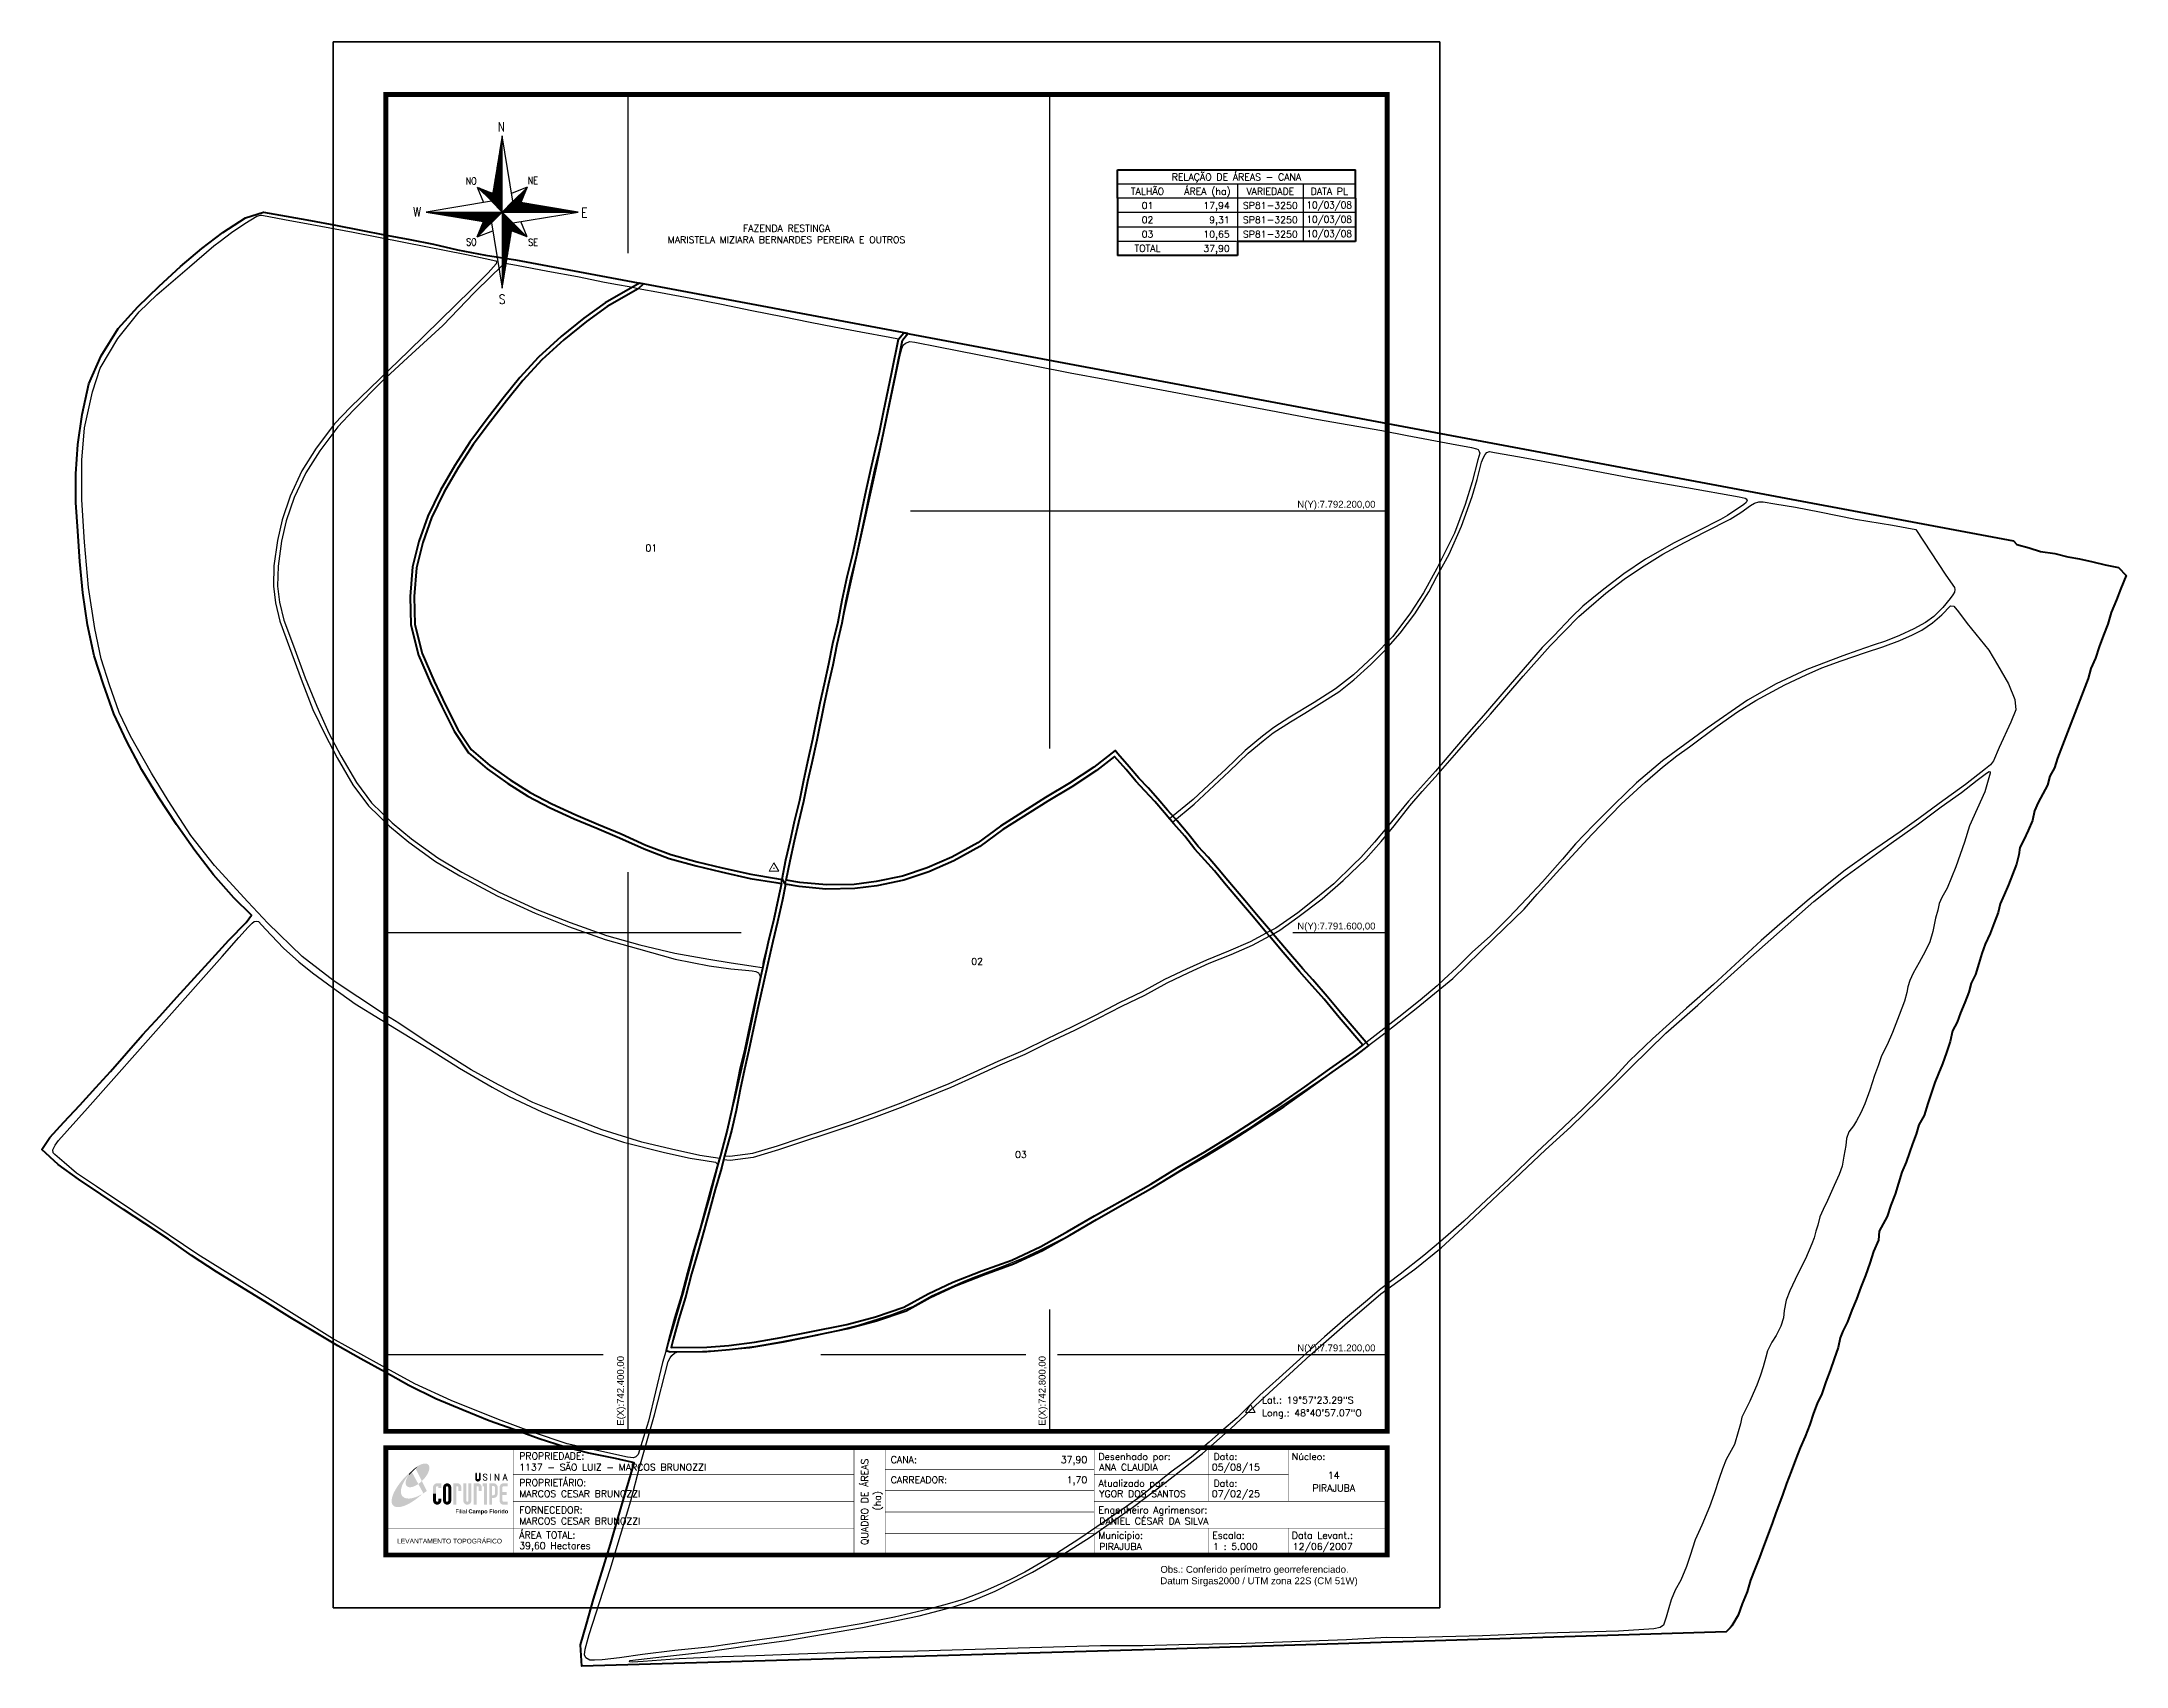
# Model space of a CAD drawing. Extents: x 741844 to 743821, y 7790904 to 7792445.
import ezdxf
from ezdxf.enums import TextEntityAlignment as Align

# ---------------------------------------------------------------- set-up
doc = ezdxf.new("R2010")
doc.units = 0
doc.header["$XCLIPFRAME"] = 2
doc.linetypes.add('LIN0', pattern=[0])
for name, color, linetype, lineweight in [('0114001133', 1, 'LIN0', 40), ('0114001137', 1, 'LIN0', 40), ('COORDENADAS', 7, 'Continuous', 5)]:
    doc.layers.add(name, color=color, linetype=linetype, lineweight=lineweight)
for name, color, linetype in [('0114001133001', 5, 'LIN0'), ('0114001133002', 5, 'LIN0'), ('0114001133003', 5, 'LIN0'), ('0114001133004', 5, 'LIN0'), ('0114001133005', 5, 'LIN0'), ('0114001133006', 5, 'LIN0'), ('0114001133007', 5, 'LIN0'), ('0114001133008', 5, 'LIN0'), ('0114001137001', 5, 'LIN0'), ('0114001137002', 5, 'LIN0'), ('0114001137003', 5, 'LIN0'), ('MALHA', 8, 'Continuous'), ('Margem', 5, 'Continuous'), ('QUADRO_DE_AREAS_CANA', 7, 'Continuous'), ('SETA_NORTE', 3, 'Continuous'), ('TEXTO CONFRONTANTES', 7, 'Continuous'), ('TEXTO_NUN_TAL', 7, 'Continuous')]:
    doc.layers.add(name, color=color, linetype=linetype)
doc.styles.add('ARIAL', font='arial.ttf')
doc.styles.add('marcelo', font='arial.ttf')
doc.styles.add('ROMANS', font='romans')
doc.styles.add('Simplex', font='simplex.shx')
doc.styles.get("Standard").update_dxf_attribs({"font": 'arial.ttf'})
picture_1 = doc.add_image_def('image1.ecw', size_in_pixel=(69120, 216576))

msp = doc.modelspace()

# ---------------------------------------------------------------- texts
at = {"layer": 'COORDENADAS', "linetype": 'ByBlock', "style": 'Simplex'}
for s, p in [('Lat.: 19°57\'23.29"S', (743001.4, 7791153.4, 328.4)), ('Long.: 48°40\'57.07"O', (743001.4, 7791141.3, 328.4))]:
    msp.add_text(s, height=6.5, dxfattribs=at).set_placement(p)
at = {"layer": 'MALHA'}
for s, p in [('N(Y):7.792.200,00', (743034.9, 7792001)), ('N(Y):7.791.600,00', (743034.9, 7791601)), ('N(Y):7.791.200,00', (743034.9, 7791201))]:
    msp.add_text(s, height=6.5, dxfattribs=at).set_placement(p, align=Align.BOTTOM_LEFT)
for s, p in [('E(X):742.400,00', (742398, 7791132.4)), ('E(X):742.800,00', (742798, 7791132.4))]:
    msp.add_text(s, height=6.5, rotation=90, dxfattribs=at).set_placement(p, align=Align.BOTTOM_LEFT)
at = {"layer": 'Margem', "color": 7, "linetype": 'Continuous', "lineweight": 9}
for s, style, p in [('PROPRIEDADE:', 'Simplex', (742296.7, 7791106.9)), ('Desenhado por:', 'Simplex', (742846.2, 7791106.4)), ('Data:', 'Simplex', (742955.5, 7791106.4)), ('Núcleo:', 'Simplex', (743029.7, 7791106.4)), ('PROPRIETÁRIO:', 'Simplex', (742296.7, 7791081.7)), ('Atualizado por:', 'Simplex', (742846.2, 7791081.1)), ('Data:', 'Simplex', (742955.5, 7791081.1)), ('FORNECEDOR:', 'Simplex', (742296.7, 7791055.8)), ('Engenheiro Agrimensor:', 'Simplex', (742846.2, 7791055.8)), ('ÁREA TOTAL:', 'Simplex', (742296.7, 7791032.1)), ('Municipio:', 'Simplex', (742846.2, 7791031.7)), ('Escala:', 'Simplex', (742954.2, 7791031.7)), ('Data Levant.:', 'Simplex', (743029.7, 7791031.7)), ('Obs.: Conferido perímetro georreferenciado.', 'marcelo', (742905, 7790999.4)), ('Datum Sirgas2000 / UTM zona 22S (CM 51W)', 'marcelo', (742905, 7790988.6))]:
    msp.add_text(s, height=6.5, dxfattribs=dict(at, style=style)).set_placement(p, align=Align.TOP_LEFT)
at = {"layer": 'Margem', "color": 7, "linetype": 'Continuous', "style": 'Simplex'}
for s, p in [('1137 - SÃO LUIZ - MARCOS BRUNOZZI', (742296.7, 7791096.3)), ('CANA:', (742649.2, 7791103.5)), ('ANA CLAUDIA', (742847, 7791096.3)), ('05/08/15', (742953.8, 7791096.3)), ('MARCOS CESAR BRUNOZZI', (742296.7, 7791071.1)), ('CARREADOR:', (742649.2, 7791084.3)), ('YGOR DOS SANTOS', (742847, 7791071.1)), ('07/02/25', (742953.8, 7791071.1)), ('DANIEL CÉSAR DA SILVA', (742847, 7791045.2)), ('MARCOS CESAR BRUNOZZI', (742296.7, 7791045.2)), ('39,60 Hectares', (742296.7, 7791021.9)), ('PIRAJUBA', (742847, 7791021.1)), ('1 : 5.000', (742955, 7791021.1)), ('12/06/2007', (743030.6, 7791021.1))]:
    msp.add_text(s, height=6.5, dxfattribs=at).set_placement(p, align=Align.TOP_LEFT)
for s, p in [('QUADRO DE ÁREAS', (742624.5, 7791060.2)), ('(ha)', (742636.4, 7791061.2))]:
    msp.add_text(s, height=6.5, rotation=90, dxfattribs=at).set_placement(p, align=Align.MIDDLE_CENTER)
for s, p in [('37,90', (742835.6, 7791103.5)), ('1,70', (742835.6, 7791084.3))]:
    msp.add_text(s, height=6.5, dxfattribs=at).set_placement(p, align=Align.TOP_RIGHT)
for s, p in [('14', (743069.5, 7791085.4)), ('PIRAJUBA', (743069.5, 7791073.4))]:
    msp.add_text(s, height=6.5, dxfattribs=at).set_placement(p, align=Align.MIDDLE_CENTER)
at = {"layer": 'Margem', "color": 7, "linetype": 'ByBlock'}
msp.add_text('LEVANTAMENTO TOPOGRÁFICO', height=4.5, dxfattribs=at).set_placement((742230.6, 7791023), align=Align.MIDDLE_CENTER)
at = {"layer": 'QUADRO_DE_AREAS_CANA', "linetype": 'Continuous', "style": 'Simplex'}
for s, p in [('RELAÇÃO DE ÁREAS - CANA', (742977.2, 7792316.6)), ('TALHÃO', (742892.8, 7792303)), ('ÁREA (ha)', (742949.7, 7792303)), ('VARIEDADE', (743009.3, 7792303)), ('DATA PL', (743065.3, 7792303)), ('01', (742892.8, 7792289.5)), ('02', (742892.8, 7792275.9)), ('SP81-3250', (743009.3, 7792289.5)), ('SP81-3250', (743009.3, 7792275.9)), ('03', (742892.8, 7792262.3)), ('SP81-3250', (743009.3, 7792262.3)), ('TOTAL', (742892.8, 7792248.8))]:
    msp.add_text(s, height=6.5, dxfattribs=at).set_placement(p, align=Align.MIDDLE_CENTER)
at = {"layer": 'QUADRO_DE_AREAS_CANA', "linetype": 'Continuous', "style": 'Simplex', "width": 0.94}
for p in [(743065.2, 7792289.9), (743065.2, 7792276.3), (743065.2, 7792262.8)]:
    msp.add_text('10/03/08', height=6.5, dxfattribs=at).set_placement(p, align=Align.MIDDLE_CENTER)
at = {"layer": 'QUADRO_DE_AREAS_CANA', "linetype": 'Continuous', "style": 'Simplex'}
for s, p in [('17,94', (742970.8, 7792286.2)), ('9,31', (742970.8, 7792272.6)), ('10,65', (742970.8, 7792259)), ('37,90', (742970.8, 7792245.5))]:
    msp.add_text(s, height=6.5, dxfattribs=at).set_placement(p, align=Align.RIGHT)
at = {"layer": 'TEXTO CONFRONTANTES', "linetype": 'Continuous', "insert": (742550.3, 7792262.4, -460.2), "char_height": 6.5, "width": 563.357, "attachment_point": 5, "style": 'Simplex'}
msp.add_mtext('FAZENDA RESTINGA\\PMARISTELA MIZIARA BERNARDES PEREIRA E OUTROS', dxfattribs=at)
at = {"layer": 'TEXTO_NUN_TAL', "linetype": 'Continuous', "style": 'Simplex'}
for s, p in [('01', (742416.5, 7791961.4)), ('02', (742725.6, 7791569.4)), ('03', (742767.1, 7791386.3))]:
    msp.add_text(s, height=6.5, dxfattribs=at).set_placement(p)

# ---------------------------------------------------------------- blocks, each defined once
blk = doc.blocks.new('A$C78F83FB3')
at = {"layer": 'Margem'}
h = blk.add_hatch(color=20, dxfattribs=at)
edge = h.paths.add_edge_path()
edge.add_ellipse((19.5, 23.8), major_axis=(-6.68, -6.67), ratio=0.469426, start_angle=292.7328, end_angle=601.2579)
edge.add_ellipse((22.8, 22.1), major_axis=(12.6, 11.3), ratio=0.457614, start_angle=79.9069, end_angle=107.9139)
edge = h.paths.add_edge_path()
edge.add_ellipse((18.3, 18.7), major_axis=(13.9, 13.6), ratio=0.386848, start_angle=63.9612, end_angle=264.5993)
edge.add_ellipse((22.8, 22.1), major_axis=(12.6, 11.3), ratio=0.457614, start_angle=107.9139, end_angle=245.1182, ccw=False)
edge.add_ellipse((19.5, 23.8), major_axis=(-6.68, -6.67), ratio=0.469426, start_angle=241.2579, end_angle=292.7328, ccw=False)
for color, points in [(20, [(15.5, 26.1), (14.2, 24.8), (14.1, 24.2), (14.4, 24), (14.7, 24.5), (19.5, 29.3), (18.5, 28.7), (17.3, 27.8)]), (7, [(58.4, 24.9), (57.9, 24.9), (57.9, 21.7, -0.414214), (57.2, 21), (56.8, 21, -0.414214), (56.1, 21.7), (56.1, 24.9), (55.6, 24.9), (55.6, 21.7, 0.414214), (56.8, 20.5), (57.2, 20.5, 0.414214), (58.4, 21.7)]), (7, [(61.7, 24.9), (61.2, 24.9, 0.396318), (60, 23.8), (60, 23.7, 0.151912), (60.4, 23), (60.5, 22.9), (62.2, 22), (62.8, 21.8, 0.12407), (62.5, 22.4), (60.8, 23.4, -0.13192), (60.6, 23.8, -0.385578), (61.2, 24.4), (61.7, 24.4, -0.414214), (62.4, 23.7), (62.9, 23.7, 0.414214)]), (7, [(62.4, 23.7), (62.9, 23.7, 0.414214), (61.7, 24.9), (61.2, 24.9, 0.396318), (60, 23.8), (60, 23.7, 0.151912), (60.4, 23), (60.5, 22.9), (62.2, 22), (62.2, 22, -0.131921), (62.4, 21.6, -0.385578), (61.7, 21), (61.2, 21, -0.414214), (60.6, 21.7), (60, 21.7, 0.414214), (61.2, 20.5), (61.7, 20.5, 0.402546), (62.9, 21.6, 0.165292), (62.5, 22.4), (60.8, 23.4, -0.13192), (60.6, 23.8, -0.385578), (61.2, 24.4), (61.7, 24.4, -0.414214)]), (7, [(31, 12.5), (29.1, 12.5), (29.1, 8.2, 1), (34.3, 8.2), (34.3, 9.4), (32.5, 9.4), (32.5, 8.2, -1), (31, 8.2)])]:
    blk.add_hatch(color=color, dxfattribs=at).paths.add_polyline_path(points)
h = blk.add_hatch(color=7, dxfattribs=at)
h.paths.add_polyline_path([(31.7, 18.9, 0.414214), (29.1, 16.3), (29.1, 12.5), (31, 12.5), (31, 16.3, -0.414214), (31.7, 17.1), (32.5, 17.1), (32.5, 16), (34.3, 16), (34.3, 18.9)])
h.paths.add_polyline_path([(44.1, 17.1, -0.414214), (44.9, 16.3), (44.9, 14.1), (46.7, 14.1), (46.7, 16.2, 0.433937), (44.2, 18.9), (41.8, 18.9), (41.8, 12.5), (43.6, 12.5), (43.6, 17.1)])
h.paths.add_polyline_path([(43.6, 12.5), (41.8, 12.5), (41.8, 5.6), (43.6, 5.6)])
h.paths.add_polyline_path([(47.9, 12.5), (49.8, 12.5), (49.8, 18.9), (47.9, 18.9)])
h.paths.add_polyline_path([(52.9, 18.9), (51.1, 18.9), (51.1, 12.5), (52.9, 12.5)])
h.paths.add_polyline_path([(51.1, 8.1, -1), (49.8, 8.1), (49.8, 12.5), (47.9, 12.5), (47.9, 8.1, 1), (52.9, 8.1), (52.9, 12.5), (51.1, 12.5)])
h.paths.add_polyline_path([(54.4, 12.5), (56.2, 12.5), (56.2, 17.1), (56.8, 17.1, -0.414214), (57.5, 16.3), (57.5, 14.1), (59.4, 14.1), (59.4, 16.2, 0.433937), (56.8, 18.9), (54.4, 18.9)])
h.paths.add_polyline_path([(56.2, 12.5), (54.4, 12.5), (54.4, 5.6), (56.2, 5.6)])
h.paths.add_polyline_path([(60.7, 12.5), (62.6, 12.5), (62.6, 18.9), (60, 18.9), (60, 17.1), (60.7, 17.1)])
h.paths.add_polyline_path([(62.6, 12.5), (60.7, 12.5), (60.7, 5.6), (62.6, 5.6)])
h.paths.add_polyline_path([(64.1, 12.5), (65.8, 12.5), (65.8, 17.2), (66.7, 17.2, -0.450417), (67.5, 16.2), (67.5, 12.5), (69.2, 12.5, 0.002307), (69.2, 12.5, 0.005282), (69.2, 12.5, -0.000938), (69.2, 12.5), (69.2, 16.2, 0.433937), (66.7, 18.9), (64.1, 18.9)])
h.paths.add_polyline_path([(64.1, 5.6), (65.8, 5.6), (65.8, 9.8), (66.7, 9.8, 0.426056), (69.2, 12.5), (67.5, 12.5), (67.5, 12.5, -0.450417), (66.7, 11.5), (65.8, 11.5), (65.8, 12.5), (64.1, 12.5)])
h.paths.add_polyline_path([(70.4, 12.5), (74.9, 12.5), (74.9, 13.4), (72.2, 13.4), (72.2, 16.3, -0.414214), (72.9, 17.1), (75.4, 17.1), (75.4, 18.9), (72.9, 18.9, 0.414214), (70.4, 16.3)])
h.paths.add_polyline_path([(72.2, 11.6), (74.9, 11.6), (74.9, 12.5), (70.4, 12.5), (70.4, 8.2, 0.414214), (72.9, 5.6), (75.4, 5.6), (75.4, 7.5), (72.9, 7.5, -0.414214), (72.2, 8.2)])
h = blk.add_hatch(color=7, dxfattribs=at)
h.paths.add_polyline_path([(35.3, 16.3), (35.3, 8.2, 1), (40.5, 8.2, 0.016978), (40.4, 8.4), (40.4, 16.2, 0.433937), (37.9, 18.9), (37.9, 18.9, 0.41391)])
h.paths.add_polyline_path([(38.6, 16.3), (38.6, 8.2, -1), (37.1, 8.2), (37.1, 16.3, -1)], flags=16)
h = blk.add_hatch(color=7, dxfattribs=at)
h.paths.add_polyline_path([(65.2, 24.9), (64.7, 24.9), (64.7, 20.5), (65.2, 20.5)])
h.paths.add_polyline_path([(67.4, 20.5), (67.9, 20.5), (67.9, 23.7), (69.7, 20.5), (70.2, 20.5), (70.2, 24.9), (69.7, 24.9), (69.7, 21.6), (67.8, 24.9), (67.4, 24.9)])
h.paths.add_polyline_path([(72.2, 20.5), (72.7, 20.5), (73.1, 21.7), (74.5, 21.7), (74.9, 20.5), (75.5, 20.5), (74, 24.9), (73.6, 24.9)])
h.paths.add_polyline_path([(73.8, 23.8), (74.3, 22.3), (73.3, 22.3)], flags=16)
at = {"layer": 'Margem', "color": 7}
blk.add_lwpolyline([(58.4, 24.9), (57.9, 24.9), (57.9, 21.7, -0.414214), (57.2, 21), (56.8, 21, -0.414214), (56.1, 21.7), (56.1, 24.9), (55.6, 24.9), (55.6, 21.7, 0.414214), (56.8, 20.5), (57.2, 20.5, 0.414214), (58.4, 21.7), (58.4, 24.9)], format="xyb", close=True, dxfattribs=at)
at = {"layer": 'Margem', "color": 252, "insert": (43, 2.7), "char_height": 2.5, "width": 33.027, "attachment_point": 1, "style": 'ARIAL'}
blk.add_mtext('Filial {\\fArial|b1|i0|c0|p34;Campo Florido}', dxfattribs=at)
blk = doc.blocks.new('A$C309442C0')
at = {"layer": 'SETA_NORTE', "linetype": 'Continuous'}
h = blk.add_hatch(dxfattribs=at)
h.set_pattern_fill('ANSI31', color=256, scale=0.1375, angle=-90, style=0)
h.set_pattern_definition([(315, (-215853.3434, 13873.16845), (0.3086963042, 0.3086963042), [])])
h.paths.add_polyline_path([(73.5, 97.4), (74.7, 104.9), (60, 110.8)])
h = blk.add_hatch(dxfattribs=at)
h.set_pattern_fill('ANSI31', color=256, scale=0.1375, angle=180, style=0)
h.set_pattern_definition([(225, (13869.59828, 216024.21475), (0.3086963042, -0.3086963042), [])])
h.paths.add_polyline_path([(93.8, 97.4), (101.4, 96.2), (107.3, 110.8)])
h = blk.add_hatch(dxfattribs=at)
h.set_pattern_fill('ANSI31', color=256, scale=0.1375, style=0)
h.set_pattern_definition([(45, (-13702.2971, -215849.77324), (-0.3086963042, 0.3086963042), [])])
h.paths.add_polyline_path([(73.5, 77), (65.9, 78.3), (60, 63.6)])
h = blk.add_hatch(dxfattribs=at)
h.set_pattern_fill('ANSI31', color=256, scale=0.1375, angle=90, style=0)
h.set_pattern_definition([(135, (216020.6446, -13698.72693), (-0.3086963042, -0.3086963042), [])])
h.paths.add_polyline_path([(93.8, 77), (92.6, 69.5), (107.3, 63.6)])
for p, q in [((83.5, 158.3), (83.7, 158.4)), ((83.6, 159), (83.7, 159.1)), ((79.6, 134.6), (83.7, 138.7)), ((79.7, 135.4), (83.7, 139.3)), ((79.8, 136.1), (83.7, 140)), ((80, 136.9), (83.7, 140.6)), ((80.1, 137.7), (83.7, 141.2)), ((80.2, 138.4), (83.7, 141.9)), ((80.3, 139.2), (83.7, 142.5)), ((80.5, 139.9), (83.7, 143.1)), ((80.6, 140.7), (83.7, 143.8)), ((80.7, 141.5), (83.7, 144.4)), ((80.8, 142.2), (83.7, 145)), ((81, 143), (83.7, 145.7)), ((81.1, 143.8), (83.7, 146.3)), ((81.2, 144.5), (83.7, 147)), ((81.3, 145.3), (83.7, 147.6)), ((81.5, 146.1), (83.7, 148.2)), ((81.6, 146.8), (83.7, 148.9)), ((81.7, 147.6), (83.7, 149.5)), ((81.8, 148.3), (83.7, 150.1)), ((82, 149.1), (83.7, 150.8)), ((82.1, 149.9), (83.7, 151.4)), ((82.2, 150.6), (83.7, 152.1)), ((82.3, 151.4), (83.7, 152.7)), ((82.5, 152.2), (83.7, 153.3)), ((82.6, 152.9), (83.7, 154)), ((82.7, 153.7), (83.7, 154.6)), ((82.9, 154.4), (83.7, 155.2)), ((83, 155.2), (83.7, 155.9)), ((83.1, 156), (83.7, 156.5)), ((83.2, 156.7), (83.7, 157.2)), ((83.4, 157.5), (83.7, 157.8)), ((75.7, 111), (83.7, 118.9)), ((75.8, 111.7), (83.7, 119.6)), ((75.9, 112.5), (83.7, 120.2)), ((76.1, 113.3), (83.7, 120.8)), ((76.2, 114), (83.7, 121.5)), ((76.3, 114.8), (83.7, 122.1)), ((76.4, 115.5), (83.7, 122.8)), ((76.6, 116.3), (83.7, 123.4)), ((76.7, 117.1), (83.7, 124)), ((76.8, 117.8), (83.7, 124.7)), ((76.9, 118.6), (83.7, 125.3)), ((77.1, 119.4), (83.7, 125.9)), ((77.2, 120.1), (83.7, 126.6)), ((77.3, 120.9), (83.7, 127.2)), ((77.4, 121.6), (83.7, 127.8)), ((77.6, 122.4), (83.7, 128.5)), ((77.7, 123.2), (83.7, 129.1)), ((77.8, 123.9), (83.7, 129.8)), ((78, 124.7), (83.7, 130.4)), ((78.1, 125.5), (83.7, 131)), ((78.2, 126.2), (83.7, 131.7)), ((78.3, 127), (83.7, 132.3)), ((78.5, 127.7), (83.7, 132.9)), ((78.6, 128.5), (83.7, 133.6)), ((78.7, 129.3), (83.7, 134.2)), ((78.8, 130), (83.7, 134.9)), ((79, 130.8), (83.7, 135.5)), ((79.1, 131.6), (83.7, 136.1)), ((79.2, 132.3), (83.7, 136.8)), ((79.3, 133.1), (83.7, 137.4)), ((79.5, 133.8), (83.7, 138)), ((60, 110.8), (74.7, 104.9)), ((60, 110.8), (65.9, 96.2)), ((73.5, 97.3), (83.7, 107.5)), ((73.6, 98), (83.7, 108.1)), ((73.7, 98.8), (83.7, 108.7)), ((73.8, 99.5), (83.7, 109.4)), ((73.8, 97), (83.7, 106.8)), ((73.9, 100.3), (83.7, 110)), ((74.1, 101.1), (83.7, 110.6)), ((74.2, 101.8), (83.7, 111.3)), ((74.2, 96.7), (83.7, 106.2)), ((74.3, 102.6), (83.7, 111.9)), ((74.4, 103.3), (83.7, 112.6)), ((74.5, 96.4), (83.7, 105.6)), ((74.6, 104.1), (83.7, 113.2)), ((74.7, 104.9), (83.7, 113.8)), ((74.8, 105.6), (83.7, 114.5)), ((74.8, 96.1), (83.7, 104.9)), ((74.9, 106.4), (83.7, 115.1)), ((75.1, 107.2), (83.7, 115.7)), ((75.1, 95.7), (83.7, 104.3)), ((75.2, 107.9), (83.7, 116.4)), ((75.3, 108.7), (83.7, 117)), ((75.4, 109.4), (83.7, 117.7)), ((75.4, 95.4), (83.7, 103.6)), ((75.6, 110.2), (83.7, 118.3)), ((75.8, 95.1), (83.7, 103)), ((76.1, 94.8), (83.7, 102.4)), ((76.4, 94.5), (83.7, 101.7)), ((76.7, 94.2), (83.7, 101.1)), ((77, 93.8), (83.7, 100.5)), ((77.4, 93.5), (83.7, 99.8)), ((77.7, 93.2), (83.7, 99.2)), ((107.3, 110.8), (92.6, 104.9)), ((107.3, 110.8), (101.4, 96.2)), ((11.8, 87.2), (11.8, 87.2)), ((12.3, 87.1), (12.4, 87.2)), ((12.9, 87), (13.1, 87.2)), ((13.4, 86.9), (13.7, 87.2)), ((14, 86.8), (14.4, 87.2)), ((14.5, 86.7), (15, 87.2)), ((15.1, 86.6), (15.6, 87.2)), ((15.6, 86.6), (16.3, 87.2)), ((16.2, 86.5), (16.9, 87.2)), ((16.7, 86.4), (17.5, 87.2)), ((17.2, 86.3), (18.2, 87.2)), ((17.8, 86.2), (18.8, 87.2)), ((18.3, 86.1), (19.5, 87.2)), ((18.9, 86), (20.1, 87.2)), ((19.4, 85.9), (20.7, 87.2)), ((20, 85.8), (21.4, 87.2)), ((20.5, 85.7), (22, 87.2)), ((21.1, 85.7), (22.6, 87.2)), ((21.6, 85.6), (23.3, 87.2)), ((22.2, 85.5), (23.9, 87.2)), ((22.7, 85.4), (24.6, 87.2)), ((23.3, 85.3), (25.2, 87.2)), ((23.8, 85.2), (25.8, 87.2)), ((24.4, 85.1), (26.5, 87.2)), ((24.9, 85), (27.1, 87.2)), ((25.5, 84.9), (27.7, 87.2)), ((26, 84.8), (28.4, 87.2)), ((26.5, 84.8), (29, 87.2)), ((27.1, 84.7), (29.6, 87.2)), ((27.6, 84.6), (30.3, 87.2)), ((28.2, 84.5), (30.9, 87.2)), ((28.7, 84.4), (31.6, 87.2)), ((29.3, 84.3), (32.2, 87.2)), ((29.8, 84.2), (32.8, 87.2)), ((30.4, 84.1), (33.5, 87.2)), ((30.9, 84), (34.1, 87.2)), ((31.5, 83.9), (34.7, 87.2)), ((32, 83.9), (35.4, 87.2)), ((32.6, 83.8), (36, 87.2)), ((33.1, 83.7), (36.7, 87.2)), ((33.7, 83.6), (37.3, 87.2)), ((34.2, 83.5), (37.9, 87.2)), ((34.7, 83.4), (38.6, 87.2)), ((35.3, 83.3), (39.2, 87.2)), ((35.8, 83.2), (39.8, 87.2)), ((36.4, 83.1), (40.5, 87.2)), ((36.9, 83), (41.1, 87.2)), ((37.5, 83), (41.8, 87.2)), ((38, 82.9), (42.4, 87.2)), ((38.6, 82.8), (43, 87.2)), ((39.1, 82.7), (43.7, 87.2)), ((39.7, 82.6), (44.3, 87.2)), ((40.2, 82.5), (44.9, 87.2)), ((40.8, 82.4), (45.6, 87.2)), ((41.3, 82.3), (46.2, 87.2)), ((41.9, 82.2), (46.8, 87.2)), ((42.4, 82.1), (47.5, 87.2)), ((43, 82.1), (48.1, 87.2)), ((43.5, 82), (48.8, 87.2)), ((44, 81.9), (49.4, 87.2)), ((44.6, 81.8), (50, 87.2)), ((45.1, 81.7), (50.7, 87.2)), ((45.7, 81.6), (51.3, 87.2)), ((46.2, 81.5), (51.9, 87.2)), ((46.8, 81.4), (52.6, 87.2)), ((47.3, 81.3), (53.2, 87.2)), ((47.9, 81.2), (53.9, 87.2)), ((48.4, 81.2), (54.5, 87.2)), ((49, 81.1), (55.1, 87.2)), ((49.5, 81), (55.8, 87.2)), ((50.1, 80.9), (56.4, 87.2)), ((50.6, 80.8), (57, 87.2)), ((51.2, 80.7), (57.7, 87.2)), ((51.7, 80.6), (58.3, 87.2)), ((52.3, 80.5), (59, 87.2)), ((52.8, 80.4), (59.6, 87.2)), ((53.3, 80.3), (60.2, 87.2)), ((53.9, 80.3), (60.9, 87.2)), ((54.4, 80.2), (61.5, 87.2)), ((55, 80.1), (62.1, 87.2)), ((55.5, 80), (62.8, 87.2)), ((56.1, 79.9), (63.4, 87.2)), ((56.6, 79.8), (64, 87.2)), ((57.2, 79.7), (64.7, 87.2)), ((57.7, 79.6), (65.3, 87.2)), ((58.3, 79.5), (66, 87.2)), ((58.8, 79.4), (66.6, 87.2)), ((59.4, 79.4), (67.2, 87.2)), ((59.9, 79.3), (67.9, 87.2)), ((83.7, 87.2), (60, 63.6)), ((60.5, 79.2), (68.5, 87.2)), ((61, 79.1), (69.1, 87.2)), ((61.5, 79), (69.8, 87.2)), ((62.1, 78.9), (70.4, 87.2)), ((62.6, 78.8), (71.1, 87.2)), ((63.2, 78.7), (71.7, 87.2)), ((63.7, 78.6), (72.3, 87.2)), ((64.3, 78.5), (73, 87.2)), ((64.8, 78.4), (73.6, 87.2)), ((65.4, 78.4), (74.2, 87.2)), ((65.9, 78.3), (74.9, 87.2)), ((66.5, 78.2), (75.5, 87.2)), ((67, 78.1), (76.2, 87.2)), ((67.6, 78), (76.8, 87.2)), ((68.1, 77.9), (77.4, 87.2)), ((68.7, 77.8), (78.1, 87.2)), ((69.2, 77.7), (78.7, 87.2)), ((69.8, 77.6), (79.3, 87.2)), ((70.3, 77.5), (80, 87.2)), ((70.8, 77.5), (80.6, 87.2)), ((71.4, 77.4), (81.2, 87.2)), ((71.9, 77.3), (81.9, 87.2)), ((72.5, 77.2), (82.5, 87.2)), ((73, 77.1), (83.2, 87.2)), ((78, 92.9), (83.7, 98.5)), ((78.3, 92.6), (83.7, 97.9)), ((78.6, 92.2), (83.7, 97.3)), ((78.9, 91.9), (83.7, 96.6)), ((79.3, 91.6), (83.7, 96)), ((79.6, 91.3), (83.7, 95.4)), ((79.9, 91), (83.7, 94.7)), ((80.2, 90.7), (83.7, 94.1)), ((80.5, 90.3), (83.7, 93.4)), ((80.9, 90), (83.7, 92.8)), ((81.2, 89.7), (83.7, 92.2)), ((81.5, 89.4), (83.7, 91.5)), ((81.8, 89.1), (83.7, 90.9)), ((82.1, 88.7), (83.7, 90.3)), ((82.4, 88.4), (83.7, 89.6)), ((82.8, 88.1), (83.7, 89)), ((83.1, 87.8), (83.7, 88.4)), ((83.4, 87.5), (83.7, 87.7)), ((83.7, 87.1), (83.7, 87.1)), ((83.7, 86.4), (84, 86.8)), ((83.7, 85.8), (84.4, 86.5)), ((83.7, 85.2), (84.7, 86.2)), ((83.7, 84.5), (85, 85.9)), ((83.7, 83.9), (85.3, 85.6)), ((83.7, 83.3), (85.6, 85.2)), ((83.7, 82.6), (86, 84.9)), ((83.7, 82), (86.3, 84.6)), ((83.7, 81.3), (86.6, 84.3)), ((83.7, 80.7), (86.9, 84)), ((83.7, 80.1), (87.2, 83.6)), ((83.7, 79.4), (87.5, 83.3)), ((83.7, 78.8), (87.9, 83)), ((83.7, 78.2), (88.2, 82.7)), ((83.7, 77.5), (88.5, 82.4)), ((83.7, 76.9), (88.8, 82.1)), ((83.7, 76.2), (89.1, 81.7)), ((83.7, 75.6), (89.5, 81.4)), ((83.7, 75), (89.8, 81.1)), ((83.7, 74.3), (90.1, 80.8)), ((83.7, 73.7), (90.4, 80.5)), ((83.7, 73.1), (90.7, 80.1)), ((83.7, 72.4), (91, 79.8)), ((83.7, 71.8), (91.4, 79.5)), ((83.7, 71.2), (91.7, 79.2)), ((83.8, 87.2), (94, 97.4)), ((84.4, 87.2), (94.5, 97.3)), ((85.1, 87.2), (95.1, 97.2)), ((85.7, 87.2), (95.6, 97.1)), ((86.3, 87.2), (96.2, 97)), ((87, 87.2), (96.7, 96.9)), ((87.6, 87.2), (97.2, 96.9)), ((88.3, 87.2), (97.8, 96.8)), ((88.9, 87.2), (98.3, 96.7)), ((89.5, 87.2), (98.9, 96.6)), ((90.2, 87.2), (99.4, 96.5)), ((90.8, 87.2), (100, 96.4)), ((91.4, 87.2), (100.5, 96.3)), ((92.1, 87.2), (101.1, 96.2)), ((92.7, 87.2), (101.6, 96.1)), ((93.4, 87.2), (102.2, 96)), ((94, 87.2), (102.7, 96)), ((94.6, 87.2), (103.3, 95.9)), ((95.3, 87.2), (103.8, 95.8)), ((95.9, 87.2), (104.4, 95.7)), ((96.5, 87.2), (104.9, 95.6)), ((97.2, 87.2), (105.5, 95.5)), ((97.8, 87.2), (106, 95.4)), ((98.4, 87.2), (106.5, 95.3)), ((99.1, 87.2), (107.1, 95.2)), ((99.7, 87.2), (107.6, 95.1)), ((100.4, 87.2), (108.2, 95.1)), ((101, 87.2), (108.7, 95)), ((101.6, 87.2), (109.3, 94.9)), ((102.3, 87.2), (109.8, 94.8)), ((102.9, 87.2), (110.4, 94.7)), ((103.5, 87.2), (110.9, 94.6)), ((104.2, 87.2), (111.5, 94.5)), ((104.8, 87.2), (112, 94.4)), ((105.5, 87.2), (112.6, 94.3)), ((106.1, 87.2), (113.1, 94.2)), ((106.7, 87.2), (113.7, 94.1)), ((107.4, 87.2), (114.2, 94.1)), ((108, 87.2), (114.8, 94)), ((108.6, 87.2), (115.3, 93.9)), ((109.3, 87.2), (115.8, 93.8)), ((109.9, 87.2), (116.4, 93.7)), ((110.6, 87.2), (116.9, 93.6)), ((111.2, 87.2), (117.5, 93.5)), ((111.8, 87.2), (118, 93.4)), ((112.5, 87.2), (118.6, 93.3)), ((113.1, 87.2), (119.1, 93.2)), ((113.7, 87.2), (119.7, 93.2)), ((114.4, 87.2), (120.2, 93.1)), ((115, 87.2), (120.8, 93)), ((115.6, 87.2), (121.3, 92.9)), ((116.3, 87.2), (121.9, 92.8)), ((116.9, 87.2), (122.4, 92.7)), ((117.6, 87.2), (123, 92.6)), ((118.2, 87.2), (123.5, 92.5)), ((118.8, 87.2), (124, 92.4)), ((119.5, 87.2), (124.6, 92.3)), ((120.1, 87.2), (125.1, 92.3)), ((120.7, 87.2), (125.7, 92.2)), ((121.4, 87.2), (126.2, 92.1)), ((122, 87.2), (126.8, 92)), ((122.7, 87.2), (127.3, 91.9)), ((123.3, 87.2), (127.9, 91.8)), ((123.9, 87.2), (128.4, 91.7)), ((124.6, 87.2), (129, 91.6)), ((125.2, 87.2), (129.5, 91.5)), ((125.8, 87.2), (130.1, 91.4)), ((126.5, 87.2), (130.6, 91.4)), ((127.1, 87.2), (131.2, 91.3)), ((127.8, 87.2), (131.7, 91.2)), ((128.4, 87.2), (132.3, 91.1)), ((129, 87.2), (132.8, 91)), ((129.7, 87.2), (133.3, 90.9)), ((130.3, 87.2), (133.9, 90.8)), ((130.9, 87.2), (134.4, 90.7)), ((131.6, 87.2), (135, 90.6)), ((132.2, 87.2), (135.5, 90.5)), ((132.8, 87.2), (136.1, 90.5)), ((133.5, 87.2), (136.6, 90.4)), ((134.1, 87.2), (137.2, 90.3)), ((134.8, 87.2), (137.7, 90.2)), ((135.4, 87.2), (138.3, 90.1)), ((136, 87.2), (138.8, 90)), ((136.7, 87.2), (139.4, 89.9)), ((137.3, 87.2), (139.9, 89.8)), ((137.9, 87.2), (140.5, 89.7)), ((138.6, 87.2), (141, 89.6)), ((139.2, 87.2), (141.6, 89.6)), ((139.9, 87.2), (142.1, 89.5)), ((140.5, 87.2), (142.6, 89.4)), ((141.1, 87.2), (143.2, 89.3)), ((141.8, 87.2), (143.7, 89.2)), ((142.4, 87.2), (144.3, 89.1)), ((143, 87.2), (144.8, 89)), ((143.7, 87.2), (145.4, 88.9)), ((144.3, 87.2), (145.9, 88.8)), ((144.9, 87.2), (146.5, 88.7)), ((145.6, 87.2), (147, 88.7)), ((146.2, 87.2), (147.6, 88.6)), ((146.9, 87.2), (148.1, 88.5)), ((147.5, 87.2), (148.7, 88.4)), ((148.1, 87.2), (149.2, 88.3)), ((148.8, 87.2), (149.8, 88.2)), ((149.4, 87.2), (150.3, 88.1)), ((150, 87.2), (150.8, 88)), ((150.7, 87.2), (151.4, 87.9)), ((151.3, 87.2), (151.9, 87.8)), ((152, 87.2), (152.5, 87.8)), ((152.6, 87.2), (153, 87.7)), ((153.2, 87.2), (153.6, 87.6)), ((153.9, 87.2), (154.1, 87.5)), ((154.5, 87.2), (154.7, 87.4)), ((155.1, 87.2), (155.2, 87.3)), ((60, 63.6), (65.9, 78.3)), ((60, 63.6), (74.7, 69.5)), ((83.7, 70.5), (92, 78.9)), ((83.7, 69.9), (92.3, 78.5)), ((83.7, 69.2), (92.6, 78.2)), ((83.7, 68.6), (93, 77.9)), ((83.7, 68), (93.3, 77.6)), ((83.7, 67.3), (93.6, 77.3)), ((83.7, 66.7), (93.8, 76.9)), ((83.7, 66.1), (93.7, 76.1)), ((83.7, 65.4), (93.6, 75.3)), ((83.7, 64.8), (93.4, 74.6)), ((83.7, 64.1), (93.3, 73.8)), ((83.7, 63.5), (93.2, 73)), ((83.7, 62.9), (93.1, 72.3)), ((83.7, 62.2), (92.9, 71.5)), ((83.7, 61.6), (92.8, 70.8)), ((83.7, 61), (92.7, 70)), ((83.7, 60.3), (92.6, 69.2)), ((83.7, 59.7), (92.4, 68.5)), ((83.7, 59), (92.3, 67.7)), ((83.7, 58.4), (92.2, 66.9)), ((83.7, 57.8), (92.1, 66.2)), ((83.7, 57.1), (91.9, 65.4)), ((83.7, 56.5), (91.8, 64.7)), ((83.7, 55.9), (91.7, 63.9)), ((83.7, 55.2), (91.6, 63.1)), ((83.7, 54.6), (91.4, 62.4)), ((83.7, 54), (91.3, 61.6)), ((83.7, 53.3), (91.2, 60.8)), ((83.7, 52.7), (91.1, 60.1)), ((107.3, 63.6), (92.6, 69.5)), ((107.3, 63.6), (101.4, 78.3)), ((83.7, 52), (90.9, 59.3)), ((83.7, 51.4), (90.8, 58.6)), ((83.7, 50.8), (90.7, 57.8)), ((83.7, 50.1), (90.5, 57)), ((83.7, 49.5), (90.4, 56.3)), ((83.7, 48.9), (90.3, 55.5)), ((83.7, 48.2), (90.2, 54.7)), ((83.7, 47.6), (90, 54)), ((83.7, 46.9), (89.9, 53.2)), ((83.7, 46.3), (89.8, 52.5)), ((83.7, 45.7), (89.7, 51.7)), ((83.7, 45), (89.5, 50.9)), ((83.7, 44.4), (89.4, 50.2)), ((83.7, 43.8), (89.3, 49.4)), ((83.7, 43.1), (89.2, 48.6)), ((83.7, 42.5), (89, 47.9)), ((83.7, 41.8), (88.9, 47.1)), ((83.7, 41.2), (88.8, 46.3)), ((83.7, 40.6), (88.7, 45.6)), ((83.7, 39.9), (88.5, 44.8)), ((83.7, 39.3), (88.4, 44.1)), ((83.7, 38.7), (88.3, 43.3)), ((83.7, 38), (88.2, 42.5)), ((83.7, 37.4), (88, 41.8)), ((83.7, 36.8), (87.9, 41)), ((83.7, 36.1), (87.8, 40.2)), ((83.7, 35.5), (87.7, 39.5)), ((83.7, 34.8), (87.5, 38.7)), ((83.7, 34.2), (87.4, 38)), ((83.7, 33.6), (87.3, 37.2)), ((83.7, 32.9), (87.2, 36.4)), ((83.7, 32.3), (87, 35.7)), ((83.7, 31.7), (86.9, 34.9)), ((83.7, 31), (86.8, 34.1)), ((83.7, 30.4), (86.7, 33.4)), ((83.7, 29.7), (86.5, 32.6)), ((83.7, 29.1), (86.4, 31.9)), ((83.7, 28.5), (86.3, 31.1)), ((83.7, 27.8), (86.2, 30.3)), ((83.7, 27.2), (86, 29.6)), ((83.7, 26.6), (85.9, 28.8)), ((83.7, 25.9), (85.8, 28)), ((83.7, 25.3), (85.6, 27.3)), ((83.7, 24.6), (85.5, 26.5)), ((83.7, 24), (85.4, 25.8)), ((83.7, 23.4), (85.3, 25)), ((83.7, 22.7), (85.1, 24.2)), ((83.7, 22.1), (85, 23.5)), ((83.7, 21.5), (84.9, 22.7)), ((83.7, 20.8), (84.8, 21.9)), ((83.7, 20.2), (84.6, 21.2)), ((83.7, 19.6), (84.5, 20.4)), ((83.7, 18.9), (84.4, 19.7)), ((83.7, 18.3), (84.3, 18.9)), ((83.7, 17.6), (84.1, 18.1)), ((83.7, 17), (84, 17.4)), ((83.7, 16.4), (83.9, 16.6)), ((83.7, 15.7), (83.8, 15.8))]:
    blk.add_line(p, q, dxfattribs=at)
blk.add_lwpolyline([(93.8, 77), (155.7, 87.2), (93.8, 97.4), (83.7, 159.3), (73.5, 97.4), (11.6, 87.2), (73.5, 77), (83.7, 15.1)], close=True, dxfattribs=at)
for points in [[(83.7, 87.2), (83.7, 159.3)], [(11.6, 87.2), (155.7, 87.2)], [(83.7, 87.2), (73.5, 97.4)], [(83.7, 87.2), (73.5, 77)], [(83.7, 87.2), (93.8, 97.4)], [(83.7, 87.2), (93.8, 77)], [(83.7, 87.2), (83.7, 15.1)]]:
    blk.add_lwpolyline(points, dxfattribs=at)
at = {"layer": 'SETA_NORTE', "color": 7, "lineweight": 30, "style": 'ROMANS', "width": 0.8}
for s, height, p in [('N ', 8.94, (79.5, 163.6)), ('NO', 6.88, (49.1, 113.2)), ('NE', 6.87, (108, 113.7)), ('W', 8.94, (-0.7, 82.9)), ('E', 8.94, (158.6, 82.1)), ('SO', 6.88, (49.5, 55.3)), ('SE', 6.87, (108.3, 55)), ('S', 8.94, (80.6, 0))]:
    blk.add_text(s, height=height, dxfattribs=at).set_placement(p)

# ---------------------------------------------------------------- linework, layer by layer
at = {"layer": '0114001133', "color": 3, "flags": 128}
msp.add_lwpolyline([(742414.5, 7792215.1), (742409.7, 7792210.6), (742380.3, 7792193.7), (742360.5, 7792179.4), (742338.9, 7792162.1), (742318.1, 7792143), (742300.2, 7792123.6), (742284.7, 7792104.3), (742269.4, 7792084.8), (742253.1, 7792063), (742238.8, 7792040.8), (742225.6, 7792018), (742213.5, 7791993.2), (742205.3, 7791969.9), (742199.3, 7791945.8), (742197.2, 7791918.8), (742197.8, 7791892.1), (742204.6, 7791864.8), (742216.1, 7791838.3), (742226.7, 7791815.6), (742238.4, 7791792.7), (742251.1, 7791773.6), (742268.8, 7791758.4), (742288, 7791744.9), (742307, 7791732.9), (742327.7, 7791722), (742350.5, 7791711.6), (742372, 7791702.6), (742393.4, 7791693.6), (742416.8, 7791683), (742440.4, 7791674.1), (742465.5, 7791667.2), (742489.3, 7791661.3), (742516.3, 7791655.4), (742540.9, 7791651.3), (742546, 7791650.5), (742549.3, 7791645.7), (742546.4, 7791631.2), (742541.7, 7791610.3), (742537.2, 7791591.5), (742532.6, 7791570.8), (742528.5, 7791552.5), (742523.4, 7791529.8), (742519, 7791509.4), (742514.6, 7791488.4), (742510.3, 7791470.5), (742506.3, 7791451.2), (742502.4, 7791431.4), (742498.1, 7791411.9), (742491.6, 7791388.3), (742490.6, 7791384.4), (742488.5, 7791376.7), (742482.6, 7791356.5), (742477.6, 7791337.9), (742472.3, 7791318.1), (742466.4, 7791298), (742460.3, 7791276.4), (742454.4, 7791254.4), (742448.2, 7791233.8), (742442.9, 7791214.1), (742441, 7791206.6), (742474.7, 7791206.8), (742495.7, 7791208.6), (742520, 7791211.5), (742545.1, 7791215.9), (742570.9, 7791221), (742607.5, 7791228.5), (742634.6, 7791235.6), (742661.7, 7791244.9), (742684.6, 7791257.4), (742708.2, 7791268.5), (742735.6, 7791279.3), (742764, 7791289.5), (742791.5, 7791302.2), (742817, 7791316.7), (742842.5, 7791331.5), (742869.7, 7791346.7), (742896, 7791361.6), (742920.8, 7791377), (742947.3, 7791392.1), (742972.8, 7791407.9), (742996.9, 7791423.3), (743020.1, 7791438.5), (743042.1, 7791453.8), (743065.8, 7791470.7), (743087.9, 7791486.2), (743097.1, 7791493.4), (743074.6, 7791519.6), (743060.3, 7791536.9), (743046.6, 7791552.5), (743037.1, 7791563.2), (743021.6, 7791581), (743008.4, 7791596.7), (743005.8, 7791599.8), (742993.3, 7791614.7), (742982.1, 7791627.9), (742965.9, 7791646.9), (742956.2, 7791658.6), (742947.3, 7791668.7), (742937.8, 7791679), (742928.1, 7791691.5), (742917.8, 7791703.3), (742908.8, 7791713.5), (742899.6, 7791724.4), (742890.4, 7791734.5), (742881.7, 7791743.7), (742872.4, 7791754.6), (742861.5, 7791767.1), (742844.4, 7791753.6), (742821, 7791738.3), (742798.2, 7791724.7), (742755.6, 7791697.7), (742733.8, 7791681.7), (742709.2, 7791667.9), (742685.2, 7791657.6), (742661.7, 7791649.7), (742636, 7791644.5), (742615, 7791641.8), (742587.7, 7791641.3), (742562.4, 7791643.6), (742549.4, 7791645.8), (742546.2, 7791650.6), (742549.8, 7791668.9), (742554, 7791687.8), (742558, 7791705.5), (742562.9, 7791725.5), (742566.6, 7791744.6), (742570.6, 7791762.1), (742575.4, 7791783.5), (742582.3, 7791818), (742586.3, 7791835.8), (742590.6, 7791854.8), (742594.4, 7791874.2), (742599.3, 7791894.6), (742603, 7791915.3), (742608, 7791937.5), (742613.2, 7791958.9), (742617.3, 7791977.9), (742621.5, 7791998.5), (742625.9, 7792019.2), (742630.3, 7792039.2), (742634.8, 7792058.5), (742638.4, 7792074.6), (742642.6, 7792095.2), (742646.7, 7792114.7), (742650.1, 7792131.3), (742656.4, 7792162.7), (742661.5, 7792168.8), (743714.4, 7791971.4), (743717.5, 7791968.1), (743729.2, 7791964.9), (743740.1, 7791961.5), (743753.5, 7791959.4), (743765.8, 7791956.3), (743776.9, 7791954.4), (743789.7, 7791951.6), (743801.4, 7791948.9), (743813.9, 7791946.2), (743821.4, 7791938.5), (743816.3, 7791926.3), (743812.2, 7791915.6), (743807, 7791903.7), (743804, 7791892.4), (743799.7, 7791882), (743795.7, 7791871.1), (743792.3, 7791860.3), (743787.9, 7791850.5), (743785.3, 7791840.8), (743756.1, 7791765.4), (743753.2, 7791756.3), (743748.8, 7791748.5), (743746.7, 7791739.9), (743737.8, 7791723.3), (743734.4, 7791715.4), (743732.5, 7791706.3), (743728.4, 7791696.7), (743724.2, 7791688.1), (743720.5, 7791680.7), (743719.5, 7791673.9), (743717.2, 7791665), (743713.5, 7791655.2), (743709.7, 7791645.2), (743705.5, 7791635.8), (743701.9, 7791627.4), (743700, 7791619.2), (743696.2, 7791609.4), (743692.3, 7791599.3), (743687.4, 7791589), (743684.2, 7791580.1), (743681.5, 7791570.7), (743678.3, 7791560.2), (743674.3, 7791552), (743672, 7791543.4), (743668.2, 7791533.7), (743664.2, 7791523.9), (743661.1, 7791515), (743656.5, 7791506.8), (743654.3, 7791496.8), (743650.7, 7791486.2), (743646.9, 7791475.6), (743643.3, 7791466.5), (743639.9, 7791457.8), (743636.6, 7791448.3), (743633, 7791437.9), (743629.5, 7791426.6), (743624.7, 7791417.6), (743621.9, 7791408.9), (743618.7, 7791399.7), (743615.6, 7791391.4), (743612.6, 7791382.3), (743608.6, 7791372.9), (743602, 7791352), (743598.1, 7791341.6), (743594.4, 7791330.7), (743587, 7791316.8), (743586.2, 7791308.4), (743581.6, 7791297.7), (743578.1, 7791286.5), (743574, 7791274.9), (743569.5, 7791263.8), (743565.6, 7791252.5), (743561, 7791242), (743556.9, 7791230.9), (743552.6, 7791222.2), (743550.1, 7791215.8), (743548.2, 7791206.7), (743544.3, 7791195.8), (743540.5, 7791184.8), (743536.5, 7791174), (743532.5, 7791162.7), (743528.1, 7791153.4), (743524.5, 7791144.2), (743521.1, 7791133.5), (743516.6, 7791122.2), (743512, 7791111.3), (743507.7, 7791100.2), (743503.5, 7791089.1), (743499.1, 7791077.5), (743495.1, 7791066.6), (743488.8, 7791049.8), (743485.6, 7791040.6), (743481.7, 7791029.4), (743477.3, 7791018), (743473.4, 7791007.3), (743469.1, 7790996.4), (743464.8, 7790985.9), (743461.6, 7790975), (743456.9, 7790963.5), (743453.1, 7790952.7), (743447.1, 7790942.7), (743445.7, 7790940.7), (743441.8, 7790937), (742899.9, 7790920.3), (742356.2, 7790904.3), (742354.9, 7790924.5), (742360.6, 7790944.1), (742367.2, 7790967.9), (742383.2, 7791020), (742390.7, 7791045.3), (742398.5, 7791072.3), (742405.2, 7791094.7), (742405.9, 7791097.3), (742403.2, 7791097.9), (742387.9, 7791101.2), (742362.6, 7791106.5), (742339.3, 7791112.4), (742315.5, 7791120.1), (742291.6, 7791128.7), (742268.1, 7791137.1), (742243.4, 7791147), (742217.6, 7791157.9), (742192.1, 7791170.6), (742169.5, 7791183.2), (742146.4, 7791195.7), (742124.7, 7791208.1), (742102.5, 7791221.3), (742079, 7791235.2), (742055.5, 7791250.1), (742009.5, 7791278.4), (741985.9, 7791293.7), (741963.9, 7791309.2), (741941.6, 7791324.2), (741921.4, 7791337.4), (741899.9, 7791351.9), (741878.5, 7791366.2), (741859.3, 7791380), (741843.7, 7791394.4), (741851.5, 7791405.8), (741864.6, 7791420.1), (741879.7, 7791436.4), (741895, 7791453.2), (741908.8, 7791468.3), (741939.4, 7791502.9), (741955.7, 7791520.8), (741971.9, 7791538.8), (741988.7, 7791557.2), (742005.3, 7791575.4), (742021.1, 7791592.9), (742037.5, 7791609.5), (742042.8, 7791616.4), (742025.8, 7791632.9), (742006.8, 7791654.9), (741989, 7791677.9), (741971.7, 7791702.4), (741954.4, 7791728.3), (741938.6, 7791754.5), (741924.4, 7791781.2), (741912.1, 7791807.5), (741902.2, 7791835.2), (741893.6, 7791862.6), (741887.2, 7791891.7), (741882.6, 7791922.1), (741879.9, 7791951.9), (741877.9, 7791980.6), (741876, 7792008), (741875.9, 7792035), (741877.9, 7792063), (741882.1, 7792091.2), (741888.5, 7792120.5), (741900.2, 7792147), (741916.1, 7792172.9), (741935, 7792193.5), (741955.1, 7792212.9), (741975.5, 7792231.5), (741995.7, 7792248.7), (742015.5, 7792263.8), (742037, 7792277.7), (742054, 7792283.1), (742075.7, 7792279.5), (742098.8, 7792275.3), (742122.4, 7792270.8), (742146.5, 7792266), (742168.8, 7792261.8), (742192.8, 7792257.1), (742215.5, 7792252.8), (742238.2, 7792247.6), (742264.6, 7792242.5), (742293.3, 7792237.9), (742414.5, 7792215.1)], dxfattribs=at)
at = {"layer": '0114001133001', "color": 2}
msp.add_lwpolyline([(742409.7, 7792210.6), (742400.9, 7792212.3), (742390.1, 7792214.2), (742377.6, 7792216.6), (742352.1, 7792221.7), (742323.9, 7792226.9), (742294, 7792232.7), (742283.5, 7792234.6), (742281.8, 7792233.8), (742278.6, 7792230.6), (742270.4, 7792222.8), (742254, 7792206.7), (742224.3, 7792175.8), (742194.9, 7792148.9), (742166.5, 7792122.7), (742139.4, 7792095.3), (742124.5, 7792079.7), (742107.4, 7792057), (742094.2, 7792036.1), (742083.2, 7792012.5), (742075.7, 7791990.4), (742071.3, 7791971.1), (742068, 7791947.4), (742067.5, 7791928.6), (742069.4, 7791913.5), (742073.3, 7791896.4), (742082.7, 7791871.9), (742093.7, 7791841.6), (742104.7, 7791814.7), (742116.2, 7791789.2), (742127.6, 7791767.7), (742142.4, 7791742.3), (742156.7, 7791722.9), (742176.2, 7791704), (742194.4, 7791688.8), (742219.6, 7791670.8), (742242.4, 7791657.4), (742277.6, 7791638.5), (742313.3, 7791622), (742344.9, 7791609.5), (742379.6, 7791597.4), (742411, 7791588.4), (742444.5, 7791580.5), (742476.5, 7791574.8), (742497.9, 7791571.3), (742512.7, 7791569.1), (742518.6, 7791568.1), (742527.1, 7791567), (742527.8, 7791567.3), (742528.6, 7791572.9), (742535.3, 7791600), (742541.5, 7791627.6), (742544.8, 7791643.5), (742546, 7791650.5), (742540.9, 7791651.3), (742516.3, 7791655.4), (742489.3, 7791661.3), (742465.5, 7791667.2), (742440.4, 7791674.1), (742416.8, 7791683), (742393.4, 7791693.6), (742372, 7791702.6), (742350.5, 7791711.6), (742327.7, 7791722), (742307, 7791732.9), (742288, 7791744.9), (742268.8, 7791758.4), (742251.1, 7791773.6), (742238.4, 7791792.7), (742226.7, 7791815.6), (742216.1, 7791838.3), (742204.6, 7791864.8), (742197.8, 7791892.1), (742197.2, 7791918.8), (742199.3, 7791945.8), (742205.3, 7791969.9), (742213.5, 7791993.2), (742225.6, 7792018), (742238.8, 7792040.8), (742253.1, 7792063), (742269.4, 7792084.8), (742284.7, 7792104.3), (742300.2, 7792123.6), (742318.1, 7792143), (742338.9, 7792162.1), (742360.5, 7792179.4), (742380.3, 7792193.7)], close=True, dxfattribs=at)
at = {"layer": '0114001133002', "color": 2}
msp.add_lwpolyline([(742012.9, 7792255.7), (742023.7, 7792264), (742036.5, 7792272.3), (742047.8, 7792279.4), (742051.2, 7792280.2), (742052.6, 7792280.3), (742074.1, 7792276.1), (742099.9, 7792271.4), (742139.2, 7792264.1), (742187.2, 7792254.6), (742246.7, 7792243), (742264.3, 7792239.2), (742274.6, 7792236.9), (742275.3, 7792236), (742274.8, 7792234.3), (742267.4, 7792225.5), (742251.2, 7792209.6), (742192.1, 7792151.8), (742136.5, 7792098.1), (742121.5, 7792082.3), (742104.1, 7792059.3), (742090.6, 7792038), (742079.5, 7792014), (742071.9, 7791991.5), (742067.3, 7791971.8), (742064, 7791947.8), (742063.5, 7791928.4), (742065.4, 7791912.8), (742069.5, 7791895.2), (742078.9, 7791870.5), (742089.9, 7791840.2), (742101, 7791811.7), (742112.6, 7791787.4), (742124.1, 7791765.8), (742139, 7791740.1), (742153.7, 7791720.3), (742173.6, 7791701), (742192, 7791685.6), (742217.4, 7791667.4), (742240.5, 7791653.9), (742275.8, 7791634.9), (742311.7, 7791618.3), (742343.5, 7791605.8), (742378.4, 7791593.6), (742409.9, 7791584.5), (742444.8, 7791574.7), (742476.9, 7791568.6), (742497.4, 7791565.8), (742511.3, 7791564.3), (742517.8, 7791563.7), (742521.3, 7791563.2), (742523.7, 7791561.8), (742525, 7791559.4), (742525.5, 7791556.1), (742517.6, 7791517.6), (742510.5, 7791482.7), (742500.6, 7791440.3), (742487, 7791385.8), (742468.2, 7791388.7), (742441.1, 7791394.6), (742412.9, 7791401.3), (742375.5, 7791412.9), (742342.7, 7791425.7), (742309.7, 7791439), (742277, 7791455.5), (742251, 7791470), (742208.3, 7791496.8), (742182.5, 7791514), (742166, 7791524.2), (742121.2, 7791553.8), (742090.7, 7791577.3), (742058.2, 7791609), (742039.1, 7791629.2), (742007.7, 7791663.6), (741985.1, 7791692.2), (741963.8, 7791725.3), (741947.7, 7791751.3), (741928, 7791786.4), (741917.1, 7791808.6), (741907.9, 7791834.8), (741900.2, 7791859.7), (741894, 7791888.4), (741888.1, 7791927.2), (741884.4, 7791970.2), (741881.6, 7792010.5), (741881.8, 7792048), (741884.4, 7792078.6), (741891.9, 7792112.7), (741899.1, 7792135.1), (741916, 7792163.4), (741936.2, 7792188.7), (741952.8, 7792204.8), (741983.9, 7792231.4), (742007, 7792251.4)], close=True, dxfattribs=at)
at = {"layer": '0114001133003', "color": 2}
msp.add_lwpolyline([(742049.2, 7791610.5), (742056.1, 7791603.2), (742073.2, 7791585.3), (742087.5, 7791572.3), (742100.7, 7791561.7), (742119.7, 7791547.8), (742141, 7791532.6), (742164.7, 7791518), (742186, 7791505.1), (742212.4, 7791488.8), (742240, 7791471.3), (742271.2, 7791453.4), (742287.2, 7791444.7), (742318.3, 7791429.9), (742332.7, 7791424), (742368, 7791410.6), (742395.6, 7791401.4), (742434.4, 7791391.4), (742459, 7791386), (742473.2, 7791384), (742482.8, 7791382.4), (742484.4, 7791380.7), (742485.3, 7791379.5), (742484.9, 7791377.5), (742477.1, 7791348.1), (742463.1, 7791298.9), (742452.2, 7791258), (742443, 7791226.9), (742432.8, 7791192.3), (742419.3, 7791136.8), (742414.7, 7791121.6), (742409.5, 7791105), (742407.5, 7791102.8), (742405, 7791102), (742399.3, 7791102.6), (742342.2, 7791115.3), (742309.3, 7791126.4), (742277.2, 7791138.3), (742232.2, 7791156.3), (742197.6, 7791172), (742164.1, 7791190.4), (742119.5, 7791215.2), (742088.3, 7791234.6), (742047.8, 7791260.1), (741991.9, 7791294.8), (741964.5, 7791313.2), (741930.2, 7791336.1), (741895.6, 7791359.1), (741876.6, 7791371.8), (741864.9, 7791382), (741856, 7791389.6), (741854.7, 7791391.3), (741854.3, 7791394.1), (741856.4, 7791398.5), (741859.6, 7791402.7), (741887.1, 7791433.5), (741959.6, 7791515.1), (742014.9, 7791577.3), (742030.8, 7791595.2), (742039.7, 7791605), (742043.5, 7791608.9), (742045.3, 7791610.5), (742047.1, 7791611)], close=True, dxfattribs=at)
at = {"layer": '0114001133004', "color": 2}
msp.add_lwpolyline([(742658.4, 7792149.2), (742659.7, 7792154), (742660.9, 7792156.9), (742663.1, 7792158.8), (742667.3, 7792160.5), (742671.9, 7792159.9), (742694.4, 7792155.6), (742750.7, 7792144.4), (742819.4, 7792130.8), (742854, 7792124.5), (742948.1, 7792106.7), (743053.2, 7792086.8), (743115.2, 7792076), (743139.1, 7792071.3), (743181.1, 7792063.5), (743200.3, 7792059.9), (743204.8, 7792058.9), (743206.6, 7792058), (743207.6, 7792056.3), (743208, 7792054.5), (743206.3, 7792048.4), (743200.8, 7792027.3), (743194.2, 7792006), (743183.9, 7791978.9), (743176.6, 7791963.6), (743167.4, 7791945.4), (743154.6, 7791922.3), (743142.4, 7791903.3), (743125.5, 7791880.7), (743107, 7791861.8), (743088.3, 7791844.5), (743071.2, 7791831.3), (743051, 7791818.3), (743027.8, 7791804.2), (743012.8, 7791794.6), (743001.8, 7791786.3), (742985.3, 7791772.7), (742967, 7791755), (742950.9, 7791740), (742936.2, 7791726.2), (742913.6, 7791708), (742908.8, 7791713.5), (742899.6, 7791724.4), (742890.4, 7791734.5), (742881.7, 7791743.7), (742872.4, 7791754.6), (742861.5, 7791767.1), (742844.4, 7791753.6), (742821, 7791738.3), (742798.2, 7791724.7), (742755.6, 7791697.7), (742733.8, 7791681.7), (742709.2, 7791667.9), (742685.2, 7791657.6), (742661.7, 7791649.7), (742636, 7791644.5), (742615, 7791641.8), (742587.7, 7791641.3), (742562.4, 7791643.6), (742549.4, 7791645.8), (742550.4, 7791651.9), (742569.6, 7791739), (742599.7, 7791877.9), (742635.8, 7792040.4)], close=True, dxfattribs=at)
at = {"layer": '0114001133005', "color": 2}
msp.add_lwpolyline([(742916.5, 7791704.8), (742937.2, 7791721.8), (742970.4, 7791752.7), (742988.3, 7791770.1), (743002.4, 7791782), (743012, 7791789.4), (743028.5, 7791799.9), (743042.2, 7791808.1), (743055.8, 7791816.5), (743074.2, 7791828.4), (743088.7, 7791839.7), (743104.6, 7791854.3), (743119, 7791868.6), (743132.4, 7791883.9), (743146.3, 7791902.2), (743159.7, 7791923), (743167.4, 7791937.6), (743179, 7791959), (743190.6, 7791985.4), (743200.8, 7792013.7), (743205.5, 7792029.6), (743208, 7792039.7), (743209.7, 7792046.1), (743211.5, 7792050.5), (743213, 7792053.3), (743214.8, 7792055.2), (743217.1, 7792056.1), (743222.1, 7792055.4), (743245.6, 7792051.1), (743290.3, 7792042.8), (743351.7, 7792031.4), (743404.5, 7792022), (743454.1, 7792013.2), (743459.8, 7792012), (743460.9, 7792011.2), (743461.6, 7792009.7), (743460.9, 7792007.9), (743458.5, 7792005.8), (743443.2, 7791995.6), (743436.3, 7791991.8), (743415.1, 7791981.1), (743392.5, 7791969.5), (743365.4, 7791954.1), (743344.7, 7791940.2), (743325.7, 7791925.8), (743314.3, 7791916.5), (743305.8, 7791909.4), (743295.2, 7791899), (743278.2, 7791881.5), (743267.1, 7791870.2), (743255.2, 7791856.4), (743230.8, 7791828.2), (743211.5, 7791805.9), (743193.2, 7791784.9), (743165.9, 7791753.2), (743140.4, 7791724.7), (743119.7, 7791699.8), (743108.2, 7791685.7), (743095.1, 7791671.1), (743088.3, 7791664.5), (743069.5, 7791646.4), (743052.6, 7791632.2), (743035.4, 7791618.9), (743014.6, 7791604.3), (743005.8, 7791599.8), (742993.3, 7791614.7), (742982.1, 7791627.9), (742965.9, 7791646.9), (742956.2, 7791658.6), (742947.3, 7791668.7), (742937.8, 7791679), (742928.1, 7791691.5), (742917.8, 7791703.3)], close=True, dxfattribs=at)
at = {"layer": '0114001133006', "color": 2}
msp.add_lwpolyline([(743008.4, 7791596.7), (743018.3, 7791602.2), (743035.4, 7791614.6), (743058.4, 7791632.1), (743078.4, 7791649.5), (743099.8, 7791670), (743114.6, 7791686.5), (743126.9, 7791701.1), (743141.6, 7791720.1), (743153.3, 7791733.8), (743168.4, 7791750.4), (743186.4, 7791770.7), (743207.8, 7791795.5), (743218.3, 7791807.2), (743249.2, 7791843.1), (743274.8, 7791872), (743302.1, 7791899.8), (743311.6, 7791908.1), (743327.7, 7791921.8), (743345, 7791935.1), (743361.4, 7791946.2), (743381.8, 7791958.8), (743402.2, 7791969.8), (743422.6, 7791980.5), (743445.6, 7791992.1), (743455.6, 7791998.3), (743464.8, 7792005.1), (743468.8, 7792007.1), (743472.8, 7792008.4), (743477, 7792008.4), (743488, 7792006.6), (743507.5, 7792003.4), (743530.3, 7791999), (743564.6, 7791992.1), (743599.5, 7791986.4), (743621.7, 7791982.4), (743650.2, 7791939.1), (743658.5, 7791927.2), (743658.8, 7791925.5), (743658.5, 7791922.9), (743656.7, 7791920.2), (743654.2, 7791916.8), (743647.4, 7791908.4), (743638.7, 7791899.8), (743630.9, 7791894.2), (743619.8, 7791888.2), (743606.3, 7791881.6), (743593.1, 7791876.3), (743581.3, 7791872.5), (743566.7, 7791867.4), (743552.5, 7791862.5), (743518.2, 7791849.6), (743489.1, 7791835.8), (743462, 7791820.4), (743423.7, 7791793.9), (743381.3, 7791763), (743356.7, 7791742.1), (743335.9, 7791721.7), (743315.9, 7791702), (743298.9, 7791684.1), (743286.6, 7791669.5), (743267.5, 7791648.2), (743252.6, 7791632.2), (743235.5, 7791614.3), (743218.1, 7791596.8), (743200.8, 7791581.3), (743186, 7791566.5), (743174.3, 7791555.7), (743167.6, 7791549.5), (743151.4, 7791536), (743131.2, 7791519.8), (743097.1, 7791493.4), (743074.6, 7791519.6), (743060.3, 7791536.9), (743046.6, 7791552.5), (743037.1, 7791563.2), (743021.6, 7791581), (743008.4, 7791596.7)], dxfattribs=at)
at = {"layer": '0114001133007', "color": 2}
msp.add_lwpolyline([(742411, 7791094), (742424.9, 7791142.8), (742438.1, 7791193.3), (742439.8, 7791196.9), (742441.4, 7791199.1), (742444, 7791201.3), (742447.2, 7791202.3), (742451.4, 7791202.4), (742465.7, 7791202.6), (742470.6, 7791203), (742492.8, 7791204.3), (742515.6, 7791206.4), (742547.6, 7791211.6), (742579.9, 7791218.4), (742619.3, 7791228), (742650.2, 7791237.7), (742670.2, 7791245.6), (742688, 7791255.5), (742719.6, 7791269.9), (742730, 7791274), (742755.7, 7791283.7), (742775, 7791291.7), (742791.2, 7791299.1), (742813.5, 7791310.1), (742833.5, 7791321.6), (742862.1, 7791338.2), (742890, 7791353.9), (742928, 7791377.2), (742963.2, 7791398.9), (742990.3, 7791415.2), (743016.8, 7791433.6), (743045.2, 7791452.6), (743068.6, 7791468.2), (743093.8, 7791486.6), (743115.4, 7791502.6), (743147.8, 7791528), (743182.6, 7791556.5), (743221.5, 7791594.5), (743250.3, 7791622.3), (743262.5, 7791636.6), (743284, 7791660.3), (743314.3, 7791693.1), (743342.2, 7791721.9), (743365.1, 7791742.6), (743381.4, 7791757), (743395.1, 7791767.7), (743407.1, 7791776.2), (743433.2, 7791795.6), (743452.5, 7791809.2), (743469.8, 7791820), (743497.6, 7791835.1), (743517.7, 7791844.3), (743532.4, 7791851), (743550.8, 7791857.8), (743574, 7791865.6), (743590.5, 7791871.1), (743606.5, 7791877.1), (743618.7, 7791882.3), (743627.3, 7791886.7), (743637.4, 7791893.7), (743646.4, 7791901.4), (743654.7, 7791909.9), (743657.9, 7791909.6), (743662.3, 7791904.3), (743670.5, 7791893.2), (743690.9, 7791867.8), (743699.3, 7791853.9), (743709.7, 7791836), (743715.6, 7791821.1), (743716.7, 7791811.3), (743712, 7791799.4), (743700.7, 7791775.6), (743695.4, 7791763), (743692.6, 7791759.2), (743687.8, 7791755.3), (743668.7, 7791740.5), (743643.9, 7791722.3), (743624.7, 7791708.2), (743606.9, 7791695.6), (743577.9, 7791675.5), (743554.8, 7791659.1), (743540.7, 7791648.2), (743520.5, 7791631.7), (743492.8, 7791608), (743474.9, 7791592.4), (743429.7, 7791550.7), (743404.2, 7791528.3), (743371.9, 7791499.4), (743350.2, 7791478.5), (743335.9, 7791463), (743306.1, 7791433.1), (743281.7, 7791410), (743262.1, 7791391.8), (743235.3, 7791365.8), (743214.1, 7791346.2), (743192.9, 7791326.3), (743170.9, 7791307), (743154.8, 7791293.7), (743132.4, 7791276), (743112.9, 7791261.3), (743101.5, 7791251.6), (743080.7, 7791234), (743060.7, 7791216.8), (743043.8, 7791201.6), (743017.6, 7791177.7), (742999.3, 7791161.3), (742977.7, 7791140), (742963.1, 7791127.1), (742951.4, 7791116.9), (742934.6, 7791102.7), (742915.2, 7791088.8), (742885.8, 7791065.1), (742872.9, 7791055.7), (742844.6, 7791036.4), (742827.6, 7791024.9), (742802.9, 7791008.9), (742776.4, 7790993.6), (742762.1, 7790986.4), (742738.1, 7790975.5), (742718, 7790967.5), (742700.6, 7790962.5), (742685.1, 7790958.3), (742652.8, 7790950.8), (742621, 7790944.4), (742598.8, 7790940.7), (742551.9, 7790933.1), (742513.8, 7790927.8), (742479.2, 7790922.8), (742444.5, 7790919.1), (742413.8, 7790915.4), (742391.7, 7790912.3), (742375.4, 7790910.5), (742368.1, 7790910), (742363.7, 7790910.1), (742360, 7790912.2), (742358.5, 7790915.1), (742359.2, 7790920.4), (742363.1, 7790934.5), (742383, 7790996), (742402.6, 7791061.2)], close=True, dxfattribs=at)
at = {"layer": '0114001133008', "color": 2}
msp.add_lwpolyline([(742401.7, 7790909.6), (742434.4, 7790913.6), (742471.5, 7790917.8), (742517.4, 7790924.2), (742550.4, 7790928.8), (742622.4, 7790940.9), (742676, 7790952.2), (742708.8, 7790960.6), (742728.1, 7790966.9), (742748.4, 7790975.5), (742783.8, 7790993.5), (742811, 7791009.2), (742838.4, 7791026.6), (742878.4, 7791054.7), (742910, 7791078.6), (742945, 7791105.9), (742972, 7791129.6), (743004.1, 7791159.8), (743047.1, 7791199.2), (743085.2, 7791232.6), (743114.2, 7791257.3), (743146.3, 7791280.8), (743171.5, 7791301.1), (743191.7, 7791319.8), (743219.8, 7791346.3), (743241.4, 7791366.5), (743270.5, 7791393.9), (743294.5, 7791415.9), (743320.1, 7791440.7), (743351.8, 7791472.4), (743384.7, 7791504.6), (743414.8, 7791531.2), (743430.5, 7791545.5), (743465.1, 7791576.8), (743525.1, 7791629.4), (743553, 7791651.9), (743598.4, 7791684.8), (743624.4, 7791703), (743645.9, 7791719.3), (743665, 7791732.7), (743679.8, 7791744.6), (743688.7, 7791751.2), (743691.3, 7791752.7), (743692.3, 7791752.6), (743692.3, 7791751.1), (743687.1, 7791733.5), (743672.7, 7791701.4), (743667.8, 7791685.8), (743659.8, 7791662.3), (743651.5, 7791642.2), (743646.5, 7791633.2), (743643.9, 7791627.5), (743642.5, 7791621.2), (743640.5, 7791613.7), (743638, 7791601.1), (743635, 7791591.2), (743630.5, 7791582), (743624.8, 7791571.5), (743619.2, 7791561.6), (743615.9, 7791554.7), (743614.1, 7791548.5), (743613.3, 7791543.3), (743611.1, 7791535.1), (743606, 7791521.8), (743599.5, 7791505.2), (743594.6, 7791493.6), (743589.3, 7791483.1), (743586.2, 7791474.5), (743582.6, 7791464.6), (743578.2, 7791450.5), (743573.3, 7791437.7), (743569.7, 7791429), (743565.6, 7791421.4), (743562.6, 7791416.9), (743558.3, 7791411.1), (743555.9, 7791404.8), (743555.3, 7791398.1), (743553.5, 7791387.9), (743551.9, 7791378.5), (743549, 7791370.5), (743544.1, 7791360.1), (743537.8, 7791346), (743533.7, 7791337.5), (743530.8, 7791330.5), (743528.6, 7791322.6), (743527, 7791317), (743525.2, 7791310.7), (743523.2, 7791304.8), (743517.2, 7791290.7), (743510.8, 7791278.2), (743507.3, 7791271.2), (743502.2, 7791260.2), (743498.8, 7791251.4), (743496.7, 7791241.5), (743496.2, 7791234.7), (743493.6, 7791226.7), (743489.1, 7791218), (743485.2, 7791211.7), (743481, 7791203.3), (743479.4, 7791197.3), (743476.9, 7791188.2), (743474.5, 7791180.2), (743470.8, 7791171), (743467.5, 7791163.1), (743464.3, 7791155.6), (743460.9, 7791148.6), (743456.8, 7791140.4), (743455.5, 7791134.1), (743453.3, 7791126.5), (743449.7, 7791114.6), (743441.7, 7791100.3), (743438.4, 7791091.4), (743435, 7791082.3), (743430.3, 7791067.8), (743426, 7791055.4), (743418.8, 7791038.2), (743412.3, 7791024.1), (743407.5, 7791009.2), (743404.2, 7790998.9), (743398.8, 7790985.8), (743393.5, 7790976.4), (743389.6, 7790967.4), (743387.5, 7790959.6), (743384.8, 7790950.8), (743382.2, 7790943.3), (743379.1, 7790941), (743373.2, 7790939.8), (743339.7, 7790937.6), (743270.2, 7790935.8), (743210.6, 7790933.3), (743134.6, 7790931.4), (743119.5, 7790931.5), (743081.6, 7790929.4), (742986.3, 7790926), (742922.4, 7790924.6), (742888.4, 7790923.7), (742848.1, 7790923.6), (742770.1, 7790921.3), (742729.3, 7790920.1), (742674.6, 7790918.7), (742623.5, 7790918.1), (742561.7, 7790915.8), (742521.1, 7790914.3), (742489.4, 7790913.1), (742448.6, 7790911.2), (742414.2, 7790908.8), (742404.1, 7790908.3), (742401.3, 7790908.6)], close=True, dxfattribs=at)
at = {"layer": '0114001137', "flags": 128}
msp.add_lwpolyline([(742410.8, 7792215.8), (742378.3, 7792197.1), (742358, 7792182.6), (742336.4, 7792165.2), (742315.1, 7792145.7), (742297.2, 7792126.4), (742281.6, 7792106.8), (742266.2, 7792087.2), (742249.8, 7792065.2), (742235.5, 7792042.9), (742222, 7792019.7), (742209.9, 7791995), (742201.4, 7791970.9), (742195.5, 7791946.8), (742193.2, 7791918.7), (742193.8, 7791892), (742201, 7791863.2), (742212.5, 7791836.7), (742223.4, 7791814.4), (742225.2, 7791810.7), (742234.9, 7791790.9), (742248.5, 7791770.6), (742266.2, 7791755.4), (742285.9, 7791741.5), (742304.9, 7791729.5), (742326, 7791718.4), (742348.9, 7791707.9), (742370.5, 7791698.9), (742391.8, 7791689.9), (742415.4, 7791679.3), (742439, 7791670.4), (742464.6, 7791663.3), (742488.4, 7791657.5), (742515.7, 7791651.4), (742540.2, 7791647.4), (742545.4, 7791646.5), (742542.5, 7791632.1), (742537.8, 7791611.1), (742533.3, 7791592.4), (742528.7, 7791571.7), (742524.6, 7791553.4), (742519.5, 7791530.6), (742515.1, 7791510.2), (742510.7, 7791489.2), (742506.4, 7791471.3), (742502.4, 7791452), (742498.5, 7791432.2), (742494.1, 7791412.8), (742487.6, 7791388.5), (742486.5, 7791384.6), (742484.6, 7791377.8), (742478.7, 7791357.7), (742473.7, 7791339), (742468.4, 7791319.1), (742462.5, 7791299.1), (742456.4, 7791277.5), (742450.6, 7791255.5), (742444.4, 7791235), (742439, 7791215.1), (742436.1, 7791203.6), (742440, 7791202.6), (742474.7, 7791202.8), (742496.1, 7791204.6), (742520.5, 7791207.5), (742545.8, 7791211.9), (742571.7, 7791217.1), (742608.5, 7791224.7), (742635.6, 7791231.8), (742663.7, 7791241.4), (742686.5, 7791253.9), (742709.7, 7791264.8), (742737.1, 7791275.5), (742765.7, 7791285.9), (742793.1, 7791298.6), (742819, 7791313.2), (742844.5, 7791328), (742871.6, 7791343.3), (742897.9, 7791358.2), (742922.8, 7791373.5), (742949.2, 7791388.7), (742974.9, 7791404.5), (742999, 7791419.9), (743022.3, 7791435.2), (743044.4, 7791450.6), (743068.1, 7791467.5), (743090.2, 7791483), (743099.7, 7791490.3), (743102.9, 7791492.8), (743100.3, 7791495.8), (743077.6, 7791522.2), (743063.3, 7791539.5), (743049.6, 7791555.1), (743040.2, 7791565.8), (743024.6, 7791583.6), (743012, 7791598.6), (743009.4, 7791601.7), (742996.3, 7791617.3), (742985.2, 7791630.5), (742969, 7791649.4), (742959.3, 7791661.1), (742950.2, 7791671.4), (742940.8, 7791681.7), (742931.1, 7791694.1), (742920.8, 7791706), (742911.8, 7791716.1), (742902.7, 7791726.9), (742893.3, 7791737.2), (742884.6, 7791746.4), (742875.5, 7791757.2), (742864.7, 7791769.5), (742862.2, 7791772.7), (742842, 7791756.8), (742818.9, 7791741.7), (742796.1, 7791728.2), (742753.3, 7791701), (742731.9, 7791685.2), (742707.2, 7791671.4), (742683.9, 7791661.4), (742660.4, 7791653.5), (742635.5, 7791648.5), (742614.4, 7791645.7), (742588.1, 7791645.3), (742562.8, 7791647.6), (742550.1, 7791649.8), (742553.8, 7791668), (742557.9, 7791687), (742561.9, 7791704.6), (742566.8, 7791724.6), (742570.5, 7791743.7), (742574.5, 7791761.3), (742579.3, 7791782.7), (742586.2, 7791817.1), (742590.2, 7791834.9), (742594.6, 7791854), (742598.4, 7791873.5), (742603.2, 7791893.9), (742607, 7791914.6), (742611.8, 7791936.5), (742617.1, 7791958), (742621.2, 7791977.1), (742625.5, 7791997.7), (742629.8, 7792018.3), (742634.2, 7792038.4), (742638.7, 7792057.7), (742642.3, 7792073.8), (742646.5, 7792094.3), (742650.6, 7792113.9), (742654, 7792130.5), (742660.3, 7792161.9), (742665.4, 7792168.1)], close=True, dxfattribs=at)
at = {"layer": '0114001137001', "flags": 128}
msp.add_lwpolyline([(742608, 7791937.5), (742613.2, 7791958.9), (742617.3, 7791977.9), (742621.5, 7791998.5), (742625.9, 7792019.2), (742630.3, 7792039.2), (742634.8, 7792058.5), (742638.4, 7792074.6), (742642.6, 7792095.2), (742646.7, 7792114.7), (742650.1, 7792131.3), (742653.6, 7792148.8), (742656.4, 7792162.7), (742648.3, 7792164.2), (742620.7, 7792169.5), (742595.4, 7792174), (742572.8, 7792178.7), (742546.4, 7792184), (742517.4, 7792189.7), (742488.7, 7792195.7), (742459.4, 7792201.2), (742430.8, 7792206.7), (742409.7, 7792210.6), (742399.6, 7792204.8), (742380.3, 7792193.7), (742360.5, 7792179.4), (742338.9, 7792162.1), (742318.1, 7792143), (742300.2, 7792123.6), (742284.7, 7792104.3), (742269.4, 7792084.8), (742253.1, 7792063), (742238.8, 7792040.8), (742225.6, 7792018), (742213.5, 7791993.2), (742205.3, 7791969.9), (742199.3, 7791945.8), (742197.2, 7791918.8), (742197.8, 7791892.1), (742204.6, 7791864.8), (742216.1, 7791838.3), (742226.7, 7791815.6), (742238.4, 7791792.7), (742251.1, 7791773.6), (742268.8, 7791758.4), (742288, 7791744.9), (742307, 7791732.9), (742327.7, 7791722), (742350.5, 7791711.6), (742372, 7791702.6), (742393.4, 7791693.6), (742416.8, 7791683), (742440.4, 7791674.1), (742465.5, 7791667.2), (742489.3, 7791661.3), (742516.3, 7791655.4), (742540.9, 7791651.3), (742546.1, 7791650.4), (742549.8, 7791668.9), (742554, 7791687.8), (742558, 7791705.5), (742562.9, 7791725.5), (742566.6, 7791744.6), (742570.6, 7791762.1), (742575.4, 7791783.5), (742579.5, 7791804), (742582.3, 7791818), (742586.3, 7791835.8), (742590.6, 7791854.8), (742594.4, 7791874.2), (742599.3, 7791894.6), (742603, 7791915.3)], close=True, dxfattribs=at)
at = {"layer": '0114001137002', "flags": 128}
msp.add_lwpolyline([(742965.9, 7791646.9), (742956.2, 7791658.6), (742947.3, 7791668.7), (742937.8, 7791679), (742928.1, 7791691.5), (742917.8, 7791703.3), (742908.8, 7791713.5), (742899.6, 7791724.4), (742890.4, 7791734.5), (742881.7, 7791743.7), (742872.4, 7791754.6), (742861.5, 7791767.1), (742844.4, 7791753.6), (742821, 7791738.3), (742798.2, 7791724.7), (742755.6, 7791697.7), (742733.8, 7791681.7), (742709.2, 7791667.9), (742685.2, 7791657.6), (742661.7, 7791649.7), (742636, 7791644.5), (742615, 7791641.8), (742587.7, 7791641.3), (742562.4, 7791643.6), (742549.3, 7791645.8), (742546.4, 7791631.2), (742541.7, 7791610.3), (742537.2, 7791591.5), (742532.6, 7791570.8), (742528.5, 7791552.5), (742523.4, 7791529.8), (742519, 7791509.4), (742514.6, 7791488.4), (742510.3, 7791470.5), (742506.3, 7791451.2), (742502.4, 7791431.4), (742498.1, 7791411.9), (742491.6, 7791388.3), (742496.4, 7791388), (742518.2, 7791390.8), (742541.6, 7791397.7), (742564.1, 7791405.3), (742587.4, 7791413), (742610, 7791420.4), (742633.9, 7791429.2), (742656.7, 7791437.5), (742679.7, 7791446.7), (742704.6, 7791456.8), (742728.3, 7791467.7), (742751.2, 7791478), (742774.9, 7791488.2), (742798, 7791499.7), (742821.7, 7791511), (742844.2, 7791521.9), (742866.1, 7791533.6), (742888, 7791544), (742909.2, 7791555.7), (742930.1, 7791565.7), (742949.2, 7791574.2), (742970.1, 7791582.6), (742990.4, 7791591.5), (743005.8, 7791599.8), (742993.3, 7791614.7), (742982.1, 7791627.9)], close=True, dxfattribs=at)
at = {"layer": '0114001137003', "flags": 128}
msp.add_lwpolyline([(742681.2, 7791443), (742658.2, 7791433.7), (742635.3, 7791425.4), (742611.4, 7791416.7), (742588.6, 7791409.2), (742565.4, 7791401.5), (742542.8, 7791393.9), (742518.7, 7791386.8), (742496.9, 7791384), (742490.6, 7791384.4), (742488.5, 7791376.7), (742482.6, 7791356.5), (742477.6, 7791337.9), (742472.3, 7791318.1), (742466.4, 7791298), (742460.3, 7791276.4), (742454.4, 7791254.4), (742448.2, 7791233.8), (742442.9, 7791214.1), (742441, 7791206.6), (742451.8, 7791206.7), (742474.7, 7791206.8), (742495.7, 7791208.6), (742520, 7791211.5), (742545.1, 7791215.9), (742570.9, 7791221), (742607.5, 7791228.5), (742634.6, 7791235.6), (742661.7, 7791244.9), (742684.6, 7791257.4), (742708.2, 7791268.5), (742735.6, 7791279.3), (742764, 7791289.5), (742791.5, 7791302.2), (742817, 7791316.7), (742842.5, 7791331.5), (742869.7, 7791346.7), (742896, 7791361.6), (742920.8, 7791377), (742947.3, 7791392.1), (742972.8, 7791407.9), (742996.9, 7791423.3), (743020.1, 7791438.5), (743042.1, 7791453.8), (743065.8, 7791470.7), (743087.9, 7791486.2), (743097.1, 7791493.4), (743088.4, 7791503.6), (743074.6, 7791519.6), (743060.3, 7791536.9), (743046.6, 7791552.5), (743037.1, 7791563.2), (743021.6, 7791581), (743008.4, 7791596.7), (742992, 7791587.8), (742971.7, 7791578.9), (742950.9, 7791570.6), (742931.8, 7791562), (742911.2, 7791552.2), (742889.9, 7791540.5), (742868, 7791530), (742846, 7791518.4), (742823.4, 7791507.3), (742799.7, 7791496.1), (742776.5, 7791484.5), (742752.8, 7791474.4), (742730, 7791464), (742706.2, 7791453.2)], close=True, dxfattribs=at)
at = {"layer": 'COORDENADAS', "color": 7, "lineweight": 9, "flags": 128}
for points in [[(742533.8, 7791658.3), (742542.9, 7791658.3), (742538.4, 7791666.2)], [(742985.9, 7791144.8), (742995, 7791144.8), (742990.5, 7791152.6)]]:
    msp.add_lwpolyline(points, close=True, dxfattribs=at)
at = {"layer": 'COORDENADAS', "color": 7, "lineweight": 9, "const_width": 0.706, "flags": 128}
for points in [[(742538, 7791661, -1), (742538.7, 7791661, -1)], [(742990.1, 7791147.4, -1), (742990.8, 7791147.4, -1)]]:
    msp.add_lwpolyline(points, format="xyb", close=True, dxfattribs=at)
at = {"layer": 'MALHA', "linetype": 'Continuous'}
for p, q in [((742400, 7792244.2), (742400, 7792394.8)), ((742800, 7791774.6), (742800, 7792394.8)), ((742667.8, 7792000), (743120.2, 7792000)), ((742400, 7791127), (742400, 7791657.2)), ((742170.2, 7791600), (742507.3, 7791600)), ((743030.7, 7791600), (743120.2, 7791600)), ((742800, 7791127), (742800, 7791242.7)), ((742170.2, 7791200), (742376.5, 7791200)), ((742582.8, 7791200), (742777.2, 7791200)), ((742807.4, 7791200), (743120.2, 7791200))]:
    msp.add_line(p, q, dxfattribs=at)
at = {"layer": 'Margem', "color": 174, "linetype": 'LIN0'}
msp.add_line((742120.2, 7790959.8), (742120.2, 7792444.8), dxfattribs=at)
at = {"layer": 'Margem', "color": 174, "linetype": 'LIN0', "flags": 128}
msp.add_lwpolyline([(743170.2, 7790959.8), (743170.2, 7792444.8), (742120.2, 7792444.8), (742120.2, 7790959.8)], close=True, dxfattribs=at)
at = {"layer": 'Margem', "color": 174, "linetype": 'LIN0', "const_width": 4.54, "flags": 128}
for points in [[(743120.2, 7791127), (743120.2, 7792394.8), (742170.2, 7792394.8), (742170.2, 7791127)], [(742170.2, 7791111.5), (743120.2, 7791111.5), (743120.2, 7791009.8), (742170.2, 7791009.8)]]:
    msp.add_lwpolyline(points, close=True, dxfattribs=at)
at = {"layer": 'Margem', "color": 174, "linetype": 'LIN0', "flags": 128}
for points, const_width in [([(742291, 7791111.5), (742291, 7791009.8)], 0.505), ([(742291, 7791111.5), (742291, 7791010.7)], 0.5), ([(742614.3, 7791111.5), (742614.3, 7791011.1)], 0.505), ([(742643.9, 7791111.5), (742643.9, 7791011.1)], 0.505), ([(742842.2, 7791111.5), (742842.2, 7791011.1)], 0.505), ([(742950.7, 7791060.6), (742950.7, 7791111.5)], 0.505), ([(743026.5, 7791060.6), (743026.5, 7791111.5)], 0.505), ([(742643.9, 7791091.1), (742842.2, 7791091.1)], 0.505), ([(742291, 7791086), (742614.3, 7791086)], 0.505), ([(742643.9, 7791070.8), (742842.2, 7791070.8)], 0.505), ([(742842.2, 7791086), (743026.5, 7791086)], 0.505), ([(742291, 7791060.6), (742614.3, 7791060.6)], 0.505), ([(742643.9, 7791050.5), (742842.2, 7791050.5)], 0.505), ([(742842.2, 7791060.6), (743120.3, 7791060.6)], 0.505), ([(742170.2, 7791035.2), (742614.3, 7791035.2)], 0.505), ([(742643.9, 7791030.1), (742842.2, 7791030.1)], 0.505), ([(742842.2, 7791035.2), (743120.2, 7791035.2)], 0.505), ([(742950.7, 7791035.2), (742950.7, 7791010)], 0.505), ([(743026.5, 7791035.2), (743026.5, 7791010)], 0.505)]:
    msp.add_lwpolyline(points, dxfattribs=dict(at, const_width=const_width))
at = {"layer": 'QUADRO_DE_AREAS_CANA', "color": 174, "linetype": 'ByBlock', "lineweight": 40}
for p, q in [((742864.3, 7792323.4), (743090, 7792323.4)), ((742864.3, 7792296.3), (742864.3, 7792323.4)), ((743090, 7792296.3), (743090, 7792323.4)), ((742864.3, 7792296.3), (742864.3, 7792242)), ((743090, 7792296.3), (743090, 7792255.5)), ((742978.2, 7792255.5), (742978.2, 7792242)), ((743090, 7792255.5), (742978.2, 7792255.5)), ((742978.2, 7792242), (742864.3, 7792242))]:
    msp.add_line(p, q, dxfattribs=at)
at = {"layer": 'QUADRO_DE_AREAS_CANA', "linetype": 'Continuous'}
for p, q in [((743090, 7792309.8), (742864.3, 7792309.8)), ((743090, 7792296.3), (742864.3, 7792296.3)), ((742978.2, 7792309.8), (742978.2, 7792255.5)), ((743040.5, 7792309.8), (743040.5, 7792255.5)), ((743090, 7792282.7), (742864.3, 7792282.7)), ((743090, 7792269.1), (742864.3, 7792269.1)), ((742977.2, 7792255.5), (742864.3, 7792255.5))]:
    msp.add_line(p, q, dxfattribs=at)

# ---------------------------------------------------------------- block references
at = {"layer": 'Margem', "linetype": 'ByBlock', "xscale": 1.529002714846904, "yscale": 1.529002714846904, "zscale": 1.529002714846904}
msp.add_blockref('A$C78F83FB3', (742170.4, 7791048.9), dxfattribs=at)
at = {"layer": 'SETA_NORTE', "linetype": 'ByBlock'}
msp.add_blockref('A$C309442C0', (742196.9, 7792196.1), dxfattribs=at)

msp.set_redraw_order([(e.dxf.handle, doc.entitydb.next_handle()) for e in msp.query("TEXT MTEXT ATTDEF DIMENSION ARC_DIMENSION")])  # texts and dimensions are drawn at this point

# ---------------------------------------------------------------- pictures from other files: only their frames are drawn
image = msp.add_image(picture_1, insert=(741616.9, 7784112.9), size_in_units=(3418.1, 10710.1))
image.set_boundary_path([(10177.4, 48090.7), (31410, 78120)])

doc.saveas('drawing.dxf')
